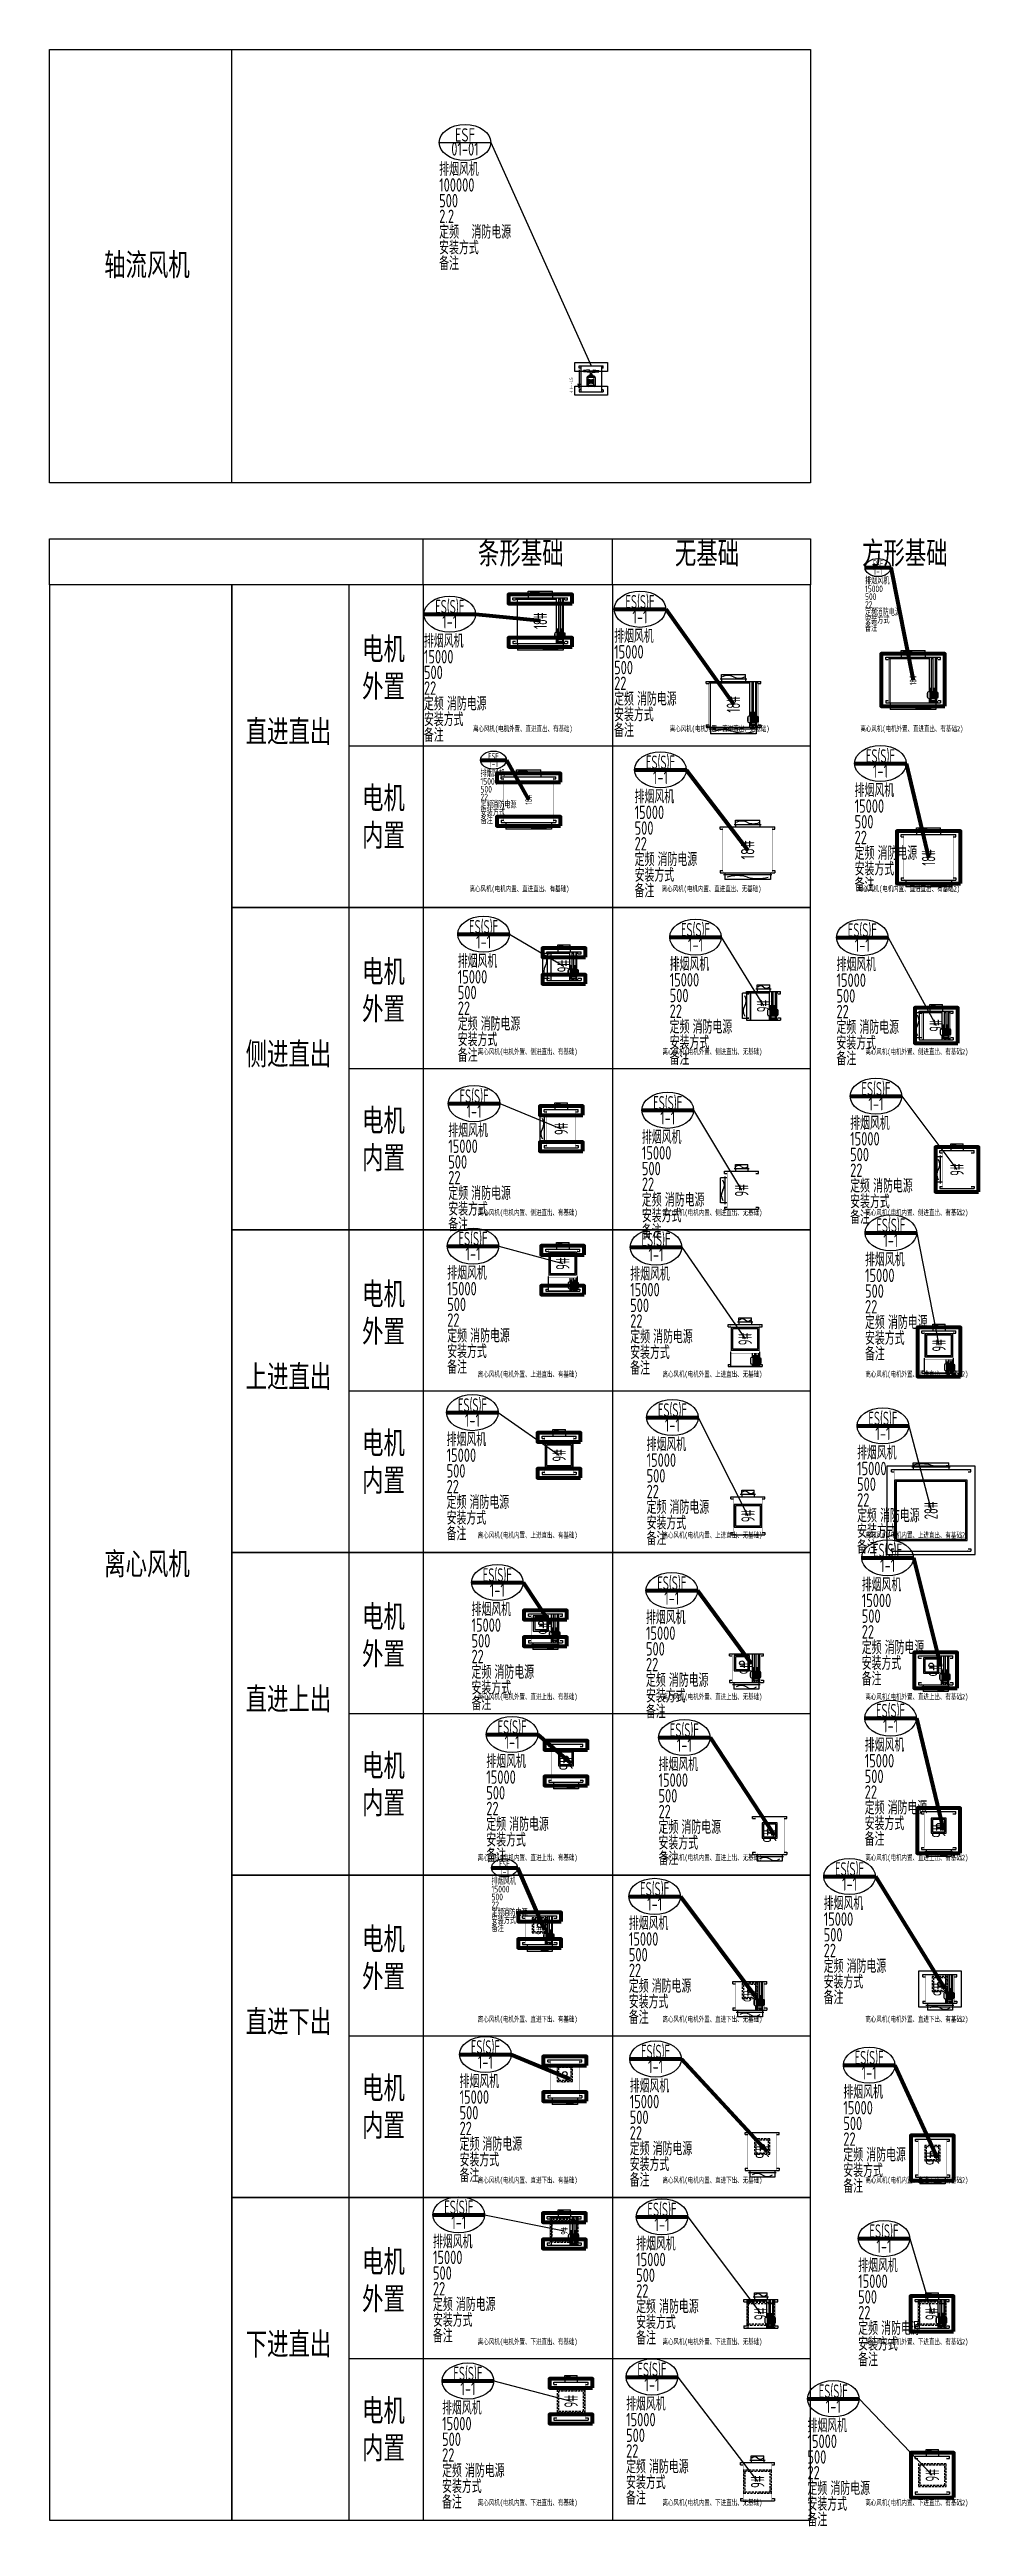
# Model space of a CAD drawing. Header units: millimetres. Extents: x 2960 to 23683, y 37984 to 93237.
import ezdxf
from ezdxf.enums import TextEntityAlignment as Align

# ---------------------------------------------------------------- set-up
doc = ezdxf.new("R2010")
doc.units = ezdxf.units.MM
doc.header["$LTSCALE"] = 1000
doc.linetypes.add('DASHED', pattern=[0.75, 0.5, -0.25])
for name, color, linetype in [('H-BASE', 7, 'Continuous'), ('H-DIMS-FANS-TEXT2', 7, 'Continuous'), ('H-EQUP-FANS', 4, 'Continuous'), ('H-FIRE-FBOX', 161, 'Continuous')]:
    doc.layers.add(name, color=color, linetype=linetype)
doc.layers.add('H-风机进出口中点', color=9, linetype='Continuous', plot=False)
doc.styles.add('TH-STYLE1', font='', dxfattribs={"width": 0.7})
doc.styles.add('TH-STYLE3', font='tssdeng.shx', dxfattribs={"width": 0.8, "bigfont": 'tssdchn.shx'})
doc.styles.get('TH-STYLE1').set_extended_font_data('STFangsong')

msp = doc.modelspace()

# ---------------------------------------------------------------- texts
at = {"layer": 'H-EQUP-FANS', "color": 3, "attachment_point": 1, "style": 'TH-STYLE1'}
for s, insert, char_height, width in [('轴流风机', (4179, 88690), 500, 2315.48), ('条形基础', (12518, 82260), 500, 2315.48), ('无基础', (16911, 82260), 500, 2315.48), ('方形基础', (21086, 82260), 500, 2315.48), ('电机外置', (9933, 80120), 500, 1261.22), ('直进直出', (7336, 78279), 500, 2315.48), ('离心风机(电机外置、直进直出、有基础)', (12406, 78152), 125, 2432.87), ('离心风机(电机外置、直进直出、无基础)', (16797, 78152), 125, 2432.87), ('离心风机(电机外置、直进直出、有基础2)', (21049, 78152), 125, 2432.87), ('电机\\P内置', (9933, 76797), 500, 1261.22), ('离心风机(电机内置、直进直出、有基础)', (12331, 74580), 125, 2367.32), ('离心风机(电机内置、直进直出、无基础)', (16616, 74580), 125, 2379.96), ('离心风机(电机内置、直进直出、有基础2)', (20975, 74580), 125, 2891), ('电机外置', (9933, 72925), 500, 1261.22), ('侧进直出', (7336, 71085), 500, 2315.48), ('离心风机(电机外置、侧进直出、有基础)', (12516, 70948), 125, 2432.87), ('离心风机(电机外置、侧进直出、无基础)', (16636, 70948), 125, 2432.87), ('离心风机(电机外置、侧进直出、有基础2)', (21160, 70948), 125, 2432.87), ('电机\\P内置', (9933, 69603), 500, 1261.22), ('离心风机(电机内置、侧进直出、有基础)', (12516, 67358), 125, 2432.87), ('离心风机(电机内置、侧进直出、无基础)', (16636, 67358), 125, 2432.87), ('离心风机(电机内置、侧进直出、有基础2)', (21160, 67358), 125, 2432.87), ('电机外置', (9933, 65731), 500, 1361.89), ('上进直出', (7336, 63890), 500, 2315.48), ('电机\\P内置', (9933, 62408), 500, 2315.48), ('离心风机', (4179, 59710), 500, 2315.48), ('电机外置', (9933, 58536), 500, 1361.89), ('直进上出', (7336, 56696), 500, 2315.48), ('电机\\P内置', (9933, 55214), 500, 2315.48), ('电机外置', (9933, 51342), 500, 1361.89), ('直进下出', (7336, 49501), 500, 2315.48), ('电机\\P内置', (9933, 48020), 500, 2315.48), ('电机外置', (9933, 44148), 500, 1261.22), ('下进直出', (7336, 42307), 500, 2315.48), ('电机\\P内置', (9933, 40825), 500, 1261.22)]:
    msp.add_mtext(s, dxfattribs=dict(at, insert=insert, char_height=char_height, width=width))
at = {"layer": 'H-EQUP-FANS', "color": 6, "char_height": 125, "width": 2432.87, "attachment_point": 1, "style": 'TH-STYLE1'}
for s, insert in [('离心风机(电机外置、上进直出、有基础)', (12516, 63754)), ('离心风机(电机外置、上进直出、无基础)', (16636, 63754)), ('离心风机(电机外置、上进直出、有基础2)', (21160, 63754)), ('离心风机(电机内置、上进直出、有基础)', (12516, 60164)), ('离心风机(电机内置、上进直出、无基础)', (16636, 60164)), ('离心风机(电机内置、上进直出、有基础2)', (21160, 60164)), ('离心风机(电机外置、直进上出、有基础)', (12516, 56559)), ('离心风机(电机外置、直进上出、无基础)', (16636, 56559)), ('离心风机(电机外置、直进上出、有基础2)', (21160, 56559)), ('离心风机(电机内置、直进上出、有基础)', (12516, 52970)), ('离心风机(电机内置、直进上出、无基础)', (16636, 52970)), ('离心风机(电机内置、直进上出、有基础2)', (21160, 52970)), ('离心风机(电机外置、直进下出、有基础)', (12516, 49365)), ('离心风机(电机外置、直进下出、无基础)', (16636, 49365)), ('离心风机(电机外置、直进下出、有基础2)', (21160, 49365)), ('离心风机(电机内置、直进下出、有基础)', (12516, 45775)), ('离心风机(电机内置、直进下出、无基础)', (16636, 45775)), ('离心风机(电机内置、直进下出、有基础2)', (21160, 45775)), ('离心风机(电机外置、下进直出、有基础)', (12516, 42171)), ('离心风机(电机外置、下进直出、无基础)', (16636, 42171)), ('离心风机(电机外置、下进直出、有基础2)', (21160, 42171)), ('离心风机(电机内置、下进直出、有基础)', (12516, 38581)), ('离心风机(电机内置、下进直出、无基础)', (16636, 38581)), ('离心风机(电机内置、下进直出、有基础2)', (21160, 38581))]:
    msp.add_mtext(s, dxfattribs=dict(at, insert=insert))

# ---------------------------------------------------------------- blocks, each defined once
blk = doc.blocks.new('*U62')
at = {"linetype": 'ByBlock', "lineweight": 100}
blk.add_line((-662, 2118), (490, 2118), dxfattribs=at)
for p, q in [((2300, 560), (1700, 560)), ((1730, 560), (1730, 660)), ((1730, 660), (2270, 660)), ((1730, 560), (1730, 510)), ((2270, 560), (2270, 660)), ((2270, 560), (2270, 510)), ((1390, 460), (1390, 510)), ((1390, 510), (2610, 510)), ((1390, 460), (1450, 460)), ((1450, 480), (2356, 480)), ((1480, 510), (1480, -510)), ((2356, 510), (2356, -263)), ((2406, 510), (2406, -263)), ((2406, 480), (2441, 480)), ((2441, 510), (2441, -263)), ((2491, 510), (2491, -263)), ((2491, 480), (2550, 480)), ((2520, -264), (2520, 510)), ((2550, 460), (2610, 460)), ((2610, 460), (2610, 510)), ((1390, -460), (1390, -510)), ((1390, -460), (1450, -460)), ((1390, -510), (2610, -510)), ((1490, -510), (1490, -560)), ((2321, -293), (2316, -293)), ((2316, -293), (2316, -380)), ((2321, -380), (2316, -380)), ((2356, -410), (2356, -510)), ((2397, -256), (2365, -256)), ((2393, -418), (2365, -418)), ((2370, -263), (2370, -410)), ((2370, -270), (2516, -270)), ((2370, -275), (2516, -275)), ((2370, -286), (2516, -286)), ((2370, -301), (2516, -301)), ((2370, -318), (2516, -318)), ((2370, -337), (2423, -337)), ((2370, -355), (2516, -355)), ((2370, -372), (2516, -372)), ((2370, -388), (2516, -388)), ((2370, -398), (2516, -398)), ((2370, -403), (2516, -403)), ((2393, -414), (2393, -455)), ((2393, -414), (2493, -414)), ((2393, -455), (2493, -455)), ((2397, -414), (2397, -410)), ((2406, -455), (2406, -510)), ((2406, -480), (2441, -480)), ((2441, -455), (2441, -510)), ((2483, -256), (2450, -256)), ((2466, -337), (2516, -337)), ((2489, -414), (2489, -410)), ((2491, -410), (2491, -414)), ((2491, -455), (2491, -510)), ((2491, -480), (2550, -480)), ((2493, -414), (2493, -455)), ((2510, -510), (2510, -560)), ((2516, -263), (2516, -410)), ((2520, -510), (2520, -409)), ((2550, -460), (2610, -460)), ((2610, -460), (2610, -510)), ((2540, -560), (1460, -560)), ((1490, -560), (1490, -660)), ((2510, -660), (1490, -660)), ((2510, -560), (2510, -660))]:
    blk.add_line(p, q)
blk.add_lwpolyline([(490, 2118), (2000, 0)], dxfattribs=at)
at = {"const_width": 6}
blk.add_lwpolyline([(2550, -282), (2550, -480, -0.414214), (2520, -510), (1480, -510, -0.414214), (1450, -480), (1450, 480, -0.414214), (1480, 510), (2520, 510, -0.414214), (2550, 480), (2550, -282)], format="xyb", dxfattribs=at)
for points in [[(2321, -293), (2321, -380, 0.414214), (2351, -410), (2516, -410, 0.414214), (2526, -400), (2526, -273, 0.414214), (2516, -263), (2351, -263, 0.414214)], [(2526, -277), (2526, -396), (2537, -396, 0.414214), (2541, -392), (2541, -281, 0.414214), (2537, -277)], [(2541, -282), (2541, -391), (2552, -391, 0.414214), (2556, -387), (2556, -286, 0.414214), (2552, -282)]]:
    blk.add_lwpolyline(points, format="xyb", close=True)
for points in [[(2365, -188), (2365, -263), (2397, -263), (2397, -188)], [(2423, -331), (2423, -343), (2466, -343), (2466, -331)], [(2450, -188), (2450, -263), (2483, -263), (2483, -188)]]:
    blk.add_lwpolyline(points, close=True)
for points in [[(2397, -455), (2397, -485), (2365, -485), (2365, -410), (2397, -410), (2397, -414)], [(2483, -455), (2483, -485), (2450, -485), (2450, -455)]]:
    blk.add_lwpolyline(points)
for centre in [(2381, -208), (2381, -237), (2381, -437), (2381, -466), (2466, -208), (2466, -237), (2466, -466)]:
    blk.add_circle(centre, 4.87)
for centre, radius, start, end in [((1875, 352), 288, 64.0317, 115.9683), ((2127, 870), 288, 244.0317, 295.9683), ((1772, -1362), 787, 73.1637, 106.8363), ((2228, 145), 787, 253.1637, 286.8363)]:
    blk.add_arc(centre, radius, start, end)
blk.add_ellipse((-86, 2118), major_axis=(-576, 0), ratio=0.7)
at = {"style": 'TH-STYLE3'}
for tag, width, p in [('设备符号', 0.6, (-86, 2286)), ('楼层-编号', 0.7, (-86, 1950))]:
    blk.add_attdef(tag, text='', height=300, dxfattribs=dict(at, width=width)).set_placement(p, align=Align.MIDDLE_CENTER)
at = {"style": 'TH-STYLE3', "width": 0.7}
for tag, p in [('风机功能', (-662, 1368)), ('风量', (-662, 1018)), ('全压', (-662, 668)), ('电量', (-662, 318)), ('定频', (-662, -32)), ('消防电源', (-150, -32)), ('备注', (-662, -732)), ('安装方式', (-662, -382))]:
    blk.add_attdef(tag, p, '', height=300, dxfattribs=at)
at = {"layer": 'H-DIMS-FANS-TEXT2', "style": 'TH-STYLE3', "width": 0.6}
blk.add_text('18#', height=300, rotation=90, dxfattribs=at).set_placement((2000, 0), align=Align.MIDDLE_CENTER)
blk = doc.blocks.new('*U59')
at = {"linetype": 'ByBlock', "lineweight": 100}
blk.add_line((-520, 2095), (632, 2095), dxfattribs=at)
for p, q in [((1390, 769), (1390, 819)), ((1390, 819), (2610, 819)), ((1390, 769), (1450, 769)), ((2300, 869), (1700, 869)), ((1730, 869), (1730, 969)), ((1730, 969), (2270, 969)), ((1730, 869), (1730, 819)), ((2270, 869), (2270, 969)), ((2270, 869), (2270, 819)), ((2550, 769), (2610, 769)), ((2610, 769), (2610, 819)), ((1390, -151), (1390, -201)), ((1390, -151), (1450, -151)), ((1390, -201), (2610, -201)), ((2540, -251), (1460, -251)), ((1490, -201), (1490, -251)), ((1490, -251), (1490, -351)), ((2510, -351), (1490, -351)), ((2510, -201), (2510, -251)), ((2510, -251), (2510, -351)), ((2550, -151), (2610, -151)), ((2610, -151), (2610, -201))]:
    blk.add_line(p, q)
blk.add_lwpolyline([(632, 2095), (2000, 309)], dxfattribs=at)
at = {"const_width": 6}
blk.add_lwpolyline([(2550, 27), (2550, -171, -0.414214), (2520, -201), (1480, -201, -0.414214), (1450, -171), (1450, 789, -0.414214), (1480, 819), (2520, 819, -0.414214), (2550, 789), (2550, 27)], format="xyb", dxfattribs=at)
for centre, radius, start, end in [((1871, 645), 303, 64.7763, 115.2237), ((2129, 1194), 303, 244.7763, 295.2237), ((1772, -1053), 787, 73.1637, 106.8363), ((2228, 453), 787, 253.1637, 286.8363)]:
    blk.add_arc(centre, radius, start, end)
blk.add_ellipse((56, 2095), major_axis=(-576, 0), ratio=0.7)
at = {"style": 'TH-STYLE3'}
for tag, width, p in [('设备符号', 0.6, (56, 2263)), ('楼层-编号', 0.7, (56, 1927))]:
    blk.add_attdef(tag, text='', height=300, dxfattribs=dict(at, width=width)).set_placement(p, align=Align.MIDDLE_CENTER)
at = {"style": 'TH-STYLE3', "width": 0.7}
for tag, p in [('风机功能', (-520, 1345)), ('风量', (-520, 995)), ('全压', (-520, 645)), ('电量', (-520, 295)), ('定频', (-520, -55)), ('消防电源', (-7, -55)), ('备注', (-520, -755)), ('安装方式', (-520, -405))]:
    blk.add_attdef(tag, p, '', height=300, dxfattribs=at)
at = {"layer": 'H-DIMS-FANS-TEXT2', "style": 'TH-STYLE3', "width": 0.7}
blk.add_text('18#', height=300, rotation=90, dxfattribs=at).set_placement((2000, 309), align=Align.MIDDLE_CENTER)
blk = doc.blocks.new('*U64')
at = {"linetype": 'ByBlock', "lineweight": 100}
blk.add_line((351, 2038), (1503, 2038), dxfattribs=at)
for p, q in [((2890, 1699), (2550, 1699)), ((2580, 1699), (2580, 1799)), ((2580, 1799), (2860, 1799)), ((2580, 1699), (2580, 1649)), ((2860, 1699), (2860, 1799)), ((2860, 1699), (2860, 1649)), ((2350, 1609), (2250, 1609)), ((2250, 1049), (2250, 1609)), ((2340, 1599), (2340, 1649)), ((2340, 1649), (3100, 1649)), ((2340, 1599), (2400, 1599)), ((2350, 1019), (2350, 1639)), ((2400, 1609), (2350, 1609)), ((2400, 1619), (2846, 1619)), ((2430, 1649), (2430, 1009)), ((2812, 1226), (2807, 1226)), ((2807, 1226), (2807, 1139)), ((2812, 1139), (2807, 1139)), ((2846, 1649), (2846, 1256)), ((2846, 1109), (2846, 1009)), ((2887, 1264), (2855, 1264)), ((2860, 1256), (2860, 1109)), ((2860, 1249), (3006, 1249)), ((2860, 1244), (3006, 1244)), ((2860, 1234), (3006, 1234)), ((2860, 1218), (3006, 1218)), ((2860, 1201), (3006, 1201)), ((2860, 1183), (2913, 1183)), ((2860, 1164), (3006, 1164)), ((2860, 1147), (3006, 1147)), ((2860, 1132), (3006, 1132)), ((2860, 1121), (3006, 1121)), ((2860, 1116), (3006, 1116)), ((2883, 1105), (2883, 1064)), ((2883, 1105), (2983, 1105)), ((2887, 1105), (2887, 1109)), ((2896, 1649), (2896, 1256)), ((2896, 1619), (2932, 1619)), ((2932, 1649), (2932, 1256)), ((2973, 1264), (2940, 1264)), ((2956, 1183), (3006, 1183)), ((2979, 1105), (2979, 1109)), ((2982, 1649), (2982, 1256)), ((2982, 1619), (3040, 1619)), ((2982, 1109), (2982, 1105)), ((2983, 1105), (2983, 1064)), ((3006, 1256), (3006, 1109)), ((3010, 1255), (3010, 1649)), ((3010, 1009), (3010, 1110)), ((3040, 1599), (3100, 1599)), ((3100, 1599), (3100, 1649)), ((2350, 1049), (2250, 1049)), ((2340, 1059), (2340, 1009)), ((2340, 1059), (2400, 1059)), ((2340, 1009), (3100, 1009)), ((2400, 1049), (2350, 1049)), ((2883, 1102), (2855, 1102)), ((2883, 1064), (2983, 1064)), ((2896, 1064), (2896, 1009)), ((2896, 1039), (2932, 1039)), ((2932, 1064), (2932, 1009)), ((2982, 1064), (2982, 1009)), ((2982, 1039), (3040, 1039)), ((3040, 1059), (3100, 1059)), ((3100, 1059), (3100, 1009))]:
    blk.add_line(p, q)
for points in [[(1503, 2038), (2720, 1329)], [(2887, 1064), (2887, 1034), (2855, 1034), (2855, 1109), (2887, 1109), (2887, 1105)], [(2973, 1064), (2973, 1034), (2940, 1034), (2940, 1064)]]:
    blk.add_lwpolyline(points)
at = {"const_width": 6}
blk.add_lwpolyline([(3040, 1237), (3040, 1039, -0.414214), (3010, 1009), (2430, 1009, -0.414214), (2400, 1039), (2400, 1619, -0.414214), (2430, 1649), (3010, 1649, -0.414214), (3040, 1619), (3040, 1237)], format="xyb", dxfattribs=at)
for points in [[(2812, 1226), (2812, 1139, 0.414214), (2842, 1109), (3006, 1109, 0.414214), (3016, 1119), (3016, 1246, 0.414214), (3006, 1256), (2842, 1256, 0.414214)], [(3016, 1242), (3016, 1123), (3027, 1123, 0.414214), (3031, 1127), (3031, 1238, 0.414214), (3027, 1242)], [(3031, 1237), (3031, 1128), (3042, 1128, 0.414214), (3046, 1132), (3046, 1233, 0.414214), (3042, 1237)]]:
    blk.add_lwpolyline(points, format="xyb", close=True)
for points in [[(2855, 1331), (2855, 1256), (2887, 1256), (2887, 1331)], [(2913, 1189), (2913, 1177), (2956, 1177), (2956, 1189)], [(2940, 1331), (2940, 1256), (2973, 1256), (2973, 1331)]]:
    blk.add_lwpolyline(points, close=True)
for centre in [(2871, 1312), (2871, 1283), (2957, 1312), (2957, 1283), (2871, 1082), (2871, 1054), (2957, 1054)]:
    blk.add_circle(centre, 4.87)
for centre, radius, start, end in [((2656, 1681), 94.7, 47.3335, 132.6665), ((2784, 1820), 94.7, 227.3335, 312.6665), ((2470, 1216), 203, 146.1466, 213.8534), ((2133, 1442), 203, 326.1466, 33.8534)]:
    blk.add_arc(centre, radius, start, end)
blk.add_ellipse((927, 2038), major_axis=(-576, 0), ratio=0.7)
at = {"layer": 'H-BASE', "linetype": 'ByBlock', "lineweight": 100}
for points in [[(3200, 1524), (3200, 1724), (2240, 1724), (2240, 1524)], [(3200, 934), (3200, 1134), (2240, 1134), (2240, 934)]]:
    blk.add_lwpolyline(points, close=True, dxfattribs=at)
at = {"style": 'TH-STYLE3'}
for tag, width, p in [('设备符号', 0.6, (927, 2206)), ('楼层-编号', 0.7, (927, 1870))]:
    blk.add_attdef(tag, text='', height=300, dxfattribs=dict(at, width=width)).set_placement(p, align=Align.MIDDLE_CENTER)
at = {"style": 'TH-STYLE3', "width": 0.7}
for tag, p in [('风机功能', (351, 1288)), ('风量', (351, 938)), ('全压', (351, 588)), ('电量', (351, 238)), ('定频', (351, -112)), ('消防电源', (864, -112)), ('备注', (351, -812)), ('安装方式', (351, -462))]:
    blk.add_attdef(tag, p, '', height=300, dxfattribs=at)
at = {"layer": 'H-DIMS-FANS-TEXT2', "style": 'TH-STYLE3', "width": 0.6}
blk.add_text('9#', height=300, rotation=90, dxfattribs=at).set_placement((2720, 1329), align=Align.MIDDLE)
blk = doc.blocks.new('*U65')
at = {"linetype": 'ByBlock', "lineweight": 100}
blk.add_line((351, 1913), (1503, 1913), dxfattribs=at)
for p, q in [((2074, 662), (1974, 662)), ((1974, 102), (1974, 662)), ((2064, 652), (2064, 702)), ((2064, 702), (2824, 702)), ((2064, 652), (2124, 652)), ((2074, 72), (2074, 692)), ((2124, 662), (2074, 662)), ((2124, 672), (2569, 672)), ((2154, 702), (2154, 62)), ((2614, 752), (2274, 752)), ((2304, 752), (2304, 852)), ((2304, 852), (2584, 852)), ((2304, 752), (2304, 702)), ((2569, 702), (2569, 309)), ((2584, 752), (2584, 852)), ((2584, 752), (2584, 702)), ((2619, 702), (2619, 309)), ((2619, 672), (2655, 672)), ((2655, 702), (2655, 309)), ((2705, 702), (2705, 309)), ((2705, 672), (2764, 672)), ((2734, 308), (2734, 702)), ((2764, 652), (2824, 652)), ((2824, 652), (2824, 702)), ((2074, 102), (1974, 102)), ((2064, 112), (2064, 62)), ((2064, 112), (2124, 112)), ((2064, 62), (2824, 62)), ((2124, 102), (2074, 102)), ((2535, 279), (2530, 279)), ((2530, 279), (2530, 192)), ((2535, 192), (2530, 192)), ((2569, 162), (2569, 62)), ((2611, 316), (2578, 316)), ((2606, 154), (2578, 154)), ((2583, 309), (2583, 162)), ((2583, 302), (2729, 302)), ((2583, 297), (2729, 297)), ((2583, 286), (2729, 286)), ((2583, 271), (2729, 271)), ((2583, 254), (2729, 254)), ((2583, 235), (2636, 235)), ((2583, 217), (2729, 217)), ((2583, 199), (2729, 199)), ((2583, 184), (2729, 184)), ((2583, 173), (2729, 173)), ((2583, 169), (2729, 169)), ((2606, 158), (2606, 117)), ((2606, 158), (2706, 158)), ((2606, 117), (2706, 117)), ((2611, 158), (2611, 162)), ((2619, 117), (2619, 62)), ((2619, 92), (2655, 92)), ((2655, 117), (2655, 62)), ((2696, 316), (2664, 316)), ((2680, 235), (2729, 235)), ((2702, 158), (2702, 162)), ((2705, 162), (2705, 158)), ((2705, 117), (2705, 62)), ((2705, 92), (2764, 92)), ((2706, 158), (2706, 117)), ((2729, 309), (2729, 162)), ((2734, 62), (2734, 163)), ((2764, 112), (2824, 112)), ((2824, 112), (2824, 62))]:
    blk.add_line(p, q)
for points in [[(1503, 1913), (2444, 382)], [(2611, 117), (2611, 87), (2578, 87), (2578, 162), (2611, 162), (2611, 158)], [(2696, 117), (2696, 87), (2664, 87), (2664, 117)]]:
    blk.add_lwpolyline(points)
at = {"const_width": 6}
blk.add_lwpolyline([(2764, 290), (2764, 92, -0.414214), (2734, 62), (2154, 62, -0.414214), (2124, 92), (2124, 672, -0.414214), (2154, 702), (2734, 702, -0.414214), (2764, 672), (2764, 290)], format="xyb", dxfattribs=at)
for points in [[(2535, 279), (2535, 192, 0.414214), (2565, 162), (2729, 162, 0.414214), (2739, 172), (2739, 299, 0.414214), (2729, 309), (2565, 309, 0.414214)], [(2739, 295), (2739, 176), (2750, 176, 0.414214), (2754, 180), (2754, 291, 0.414214), (2750, 295)], [(2754, 290), (2754, 181), (2765, 181, 0.414214), (2769, 185), (2769, 286, 0.414214), (2765, 290)]]:
    blk.add_lwpolyline(points, format="xyb", close=True)
for points in [[(2578, 384), (2578, 309), (2611, 309), (2611, 384)], [(2636, 241), (2636, 229), (2680, 229), (2680, 241)], [(2664, 384), (2664, 309), (2696, 309), (2696, 384)]]:
    blk.add_lwpolyline(points, close=True)
for centre in [(2594, 364), (2594, 335), (2594, 135), (2594, 106), (2680, 364), (2680, 335), (2680, 106)]:
    blk.add_circle(centre, 4.87)
for centre, radius, start, end in [((1856, 495), 203, 326.1466, 33.8534), ((2379, 733), 94.7, 47.3335, 132.6665), ((2508, 872), 94.7, 227.3335, 312.6665), ((2193, 269), 203, 146.1466, 213.8534)]:
    blk.add_arc(centre, radius, start, end)
blk.add_ellipse((927, 1913), major_axis=(-576, 0), ratio=0.7)
at = {"style": 'TH-STYLE3'}
for tag, width, p in [('设备符号', 0.6, (927, 2081)), ('楼层-编号', 0.7, (927, 1745))]:
    blk.add_attdef(tag, text='', height=300, dxfattribs=dict(at, width=width)).set_placement(p, align=Align.MIDDLE_CENTER)
at = {"style": 'TH-STYLE3', "width": 0.7}
for tag, p in [('风机功能', (351, 1163)), ('风量', (351, 813)), ('全压', (351, 463)), ('定频', (351, -237)), ('电量', (351, 113)), ('消防电源', (864, -237)), ('安装方式', (351, -587)), ('备注', (351, -937))]:
    blk.add_attdef(tag, p, '', height=300, dxfattribs=at)
at = {"layer": 'H-DIMS-FANS-TEXT2', "style": 'TH-STYLE3', "width": 0.6}
blk.add_text('9#', height=300, rotation=90, dxfattribs=at).set_placement((2444, 382), align=Align.MIDDLE)
blk = doc.blocks.new('*U67')
at = {"linetype": 'ByBlock', "lineweight": 100}
blk.add_line((-129, 1960), (1023, 1960), dxfattribs=at)
for p, q in [((2021, 1681), (1921, 1681)), ((1921, 1121), (1921, 1681)), ((2011, 1776), (2011, 1826)), ((2011, 1826), (2771, 1826)), ((2011, 1776), (2071, 1776)), ((2021, 1091), (2021, 1711)), ((2071, 1681), (2021, 1681)), ((2561, 1876), (2221, 1876)), ((2251, 1876), (2251, 1976)), ((2251, 1976), (2531, 1976)), ((2251, 1876), (2251, 1826)), ((2531, 1876), (2531, 1976)), ((2531, 1876), (2531, 1826)), ((2711, 1776), (2771, 1776)), ((2771, 1776), (2771, 1826)), ((2021, 1121), (1921, 1121)), ((2071, 1121), (2021, 1121)), ((2011, 1026), (2011, 976)), ((2011, 1026), (2071, 1026)), ((2011, 976), (2771, 976)), ((2711, 1026), (2771, 1026)), ((2771, 1026), (2771, 976))]:
    blk.add_line(p, q)
blk.add_lwpolyline([(1023, 1960), (2391, 1401)])
at = {"const_width": 6}
blk.add_lwpolyline([(2711, 1204), (2711, 1006, -0.414214), (2681, 976), (2101, 976, -0.414214), (2071, 1006), (2071, 1796, -0.414214), (2101, 1826), (2681, 1826, -0.414214), (2711, 1796), (2711, 1204)], format="xyb", dxfattribs=at)
for centre, radius, start, end in [((2327, 1857), 95.1, 47.5795, 132.4205), ((2455, 1997), 95.1, 227.5795, 312.4205), ((2144, 1288), 206, 146.7431, 213.2569), ((1800, 1514), 206, 326.7431, 33.2569)]:
    blk.add_arc(centre, radius, start, end)
blk.add_ellipse((447, 1960), major_axis=(-576, 0), ratio=0.7)
at = {"layer": 'H-BASE', "linetype": 'ByBlock', "lineweight": 100}
for points in [[(2871, 1701), (2871, 1901), (1911, 1901), (1911, 1701)], [(2871, 901), (2871, 1101), (1911, 1101), (1911, 901)]]:
    blk.add_lwpolyline(points, close=True, dxfattribs=at)
at = {"style": 'TH-STYLE3'}
for tag, width, p in [('设备符号', 0.6, (447, 2128)), ('楼层-编号', 0.7, (447, 1792))]:
    blk.add_attdef(tag, text='', height=300, dxfattribs=dict(at, width=width)).set_placement(p, align=Align.MIDDLE_CENTER)
at = {"style": 'TH-STYLE3', "width": 0.7}
for tag, p in [('风机功能', (-129, 1210)), ('风量', (-129, 860)), ('全压', (-129, 510)), ('定频', (-129, -190)), ('电量', (-129, 160)), ('消防电源', (384, -190)), ('安装方式', (-129, -540)), ('备注', (-129, -890))]:
    blk.add_attdef(tag, p, '', height=300, dxfattribs=at)
at = {"layer": 'H-DIMS-FANS-TEXT2', "style": 'TH-STYLE3', "width": 0.6}
blk.add_text('9#', height=300, rotation=90, dxfattribs=at).set_placement((2391, 1401), align=Align.MIDDLE)
blk = doc.blocks.new('*U68')
at = {"linetype": 'ByBlock', "lineweight": 100}
blk.add_line((-225, 1784), (927, 1784), dxfattribs=at)
for p, q in [((1860, 475), (1860, 575)), ((1860, 575), (2140, 575)), ((2140, 475), (2140, 575)), ((1630, 280), (1530, 280)), ((1530, -280), (1530, 280)), ((1620, 375), (1620, 425)), ((1620, 425), (2380, 425)), ((1620, 375), (1680, 375)), ((1630, -310), (1630, 310)), ((1680, 280), (1630, 280)), ((2170, 475), (1830, 475)), ((1860, 475), (1860, 425)), ((2140, 475), (2140, 425)), ((2320, 375), (2380, 375)), ((2380, 375), (2380, 425)), ((1630, -280), (1530, -280)), ((1620, -375), (1620, -425)), ((1620, -375), (1680, -375)), ((1620, -425), (2380, -425)), ((1680, -280), (1630, -280)), ((2320, -375), (2380, -375)), ((2380, -375), (2380, -425))]:
    blk.add_line(p, q)
blk.add_lwpolyline([(927, 1784), (2000, 0)])
at = {"const_width": 6}
blk.add_lwpolyline([(2320, -197), (2320, -395, -0.414214), (2290, -425), (1710, -425, -0.414214), (1680, -395), (1680, 395, -0.414214), (1710, 425), (2290, 425, -0.414214), (2320, 395), (2320, -197)], format="xyb", dxfattribs=at)
for centre, radius, start, end in [((1753, -113), 206, 146.7431, 213.2569), ((1409, 113), 206, 326.7431, 33.2569), ((1936, 456), 95.1, 47.5795, 132.4205), ((2064, 596), 95.1, 227.5795, 312.4205)]:
    blk.add_arc(centre, radius, start, end)
blk.add_ellipse((351, 1784), major_axis=(-576, 0), ratio=0.7)
at = {"style": 'TH-STYLE3'}
for tag, width, p in [('楼层-编号', 0.7, (351, 1616)), ('设备符号', 0.6, (351, 1952))]:
    blk.add_attdef(tag, text='', height=300, dxfattribs=dict(at, width=width)).set_placement(p, align=Align.MIDDLE_CENTER)
at = {"style": 'TH-STYLE3', "width": 0.7}
for tag, p in [('风机功能', (-225, 1034)), ('全压', (-225, 334)), ('风量', (-225, 684)), ('电量', (-225, -16)), ('定频', (-225, -366)), ('安装方式', (-225, -716)), ('消防电源', (288, -366)), ('备注', (-225, -1066))]:
    blk.add_attdef(tag, p, '', height=300, dxfattribs=at)
at = {"layer": 'H-DIMS-FANS-TEXT2', "style": 'TH-STYLE3', "width": 0.6}
blk.add_text('9#', height=300, rotation=90, dxfattribs=at).set_placement((2000, 0), align=Align.MIDDLE)
blk = doc.blocks.new('*U70')
at = {"linetype": 'ByBlock', "lineweight": 100}
blk.add_line((-617, 2028), (535, 2028), dxfattribs=at)
for p, q in [((1580, 1910), (1580, 1960)), ((1580, 1960), (2340, 1960)), ((1580, 1910), (1640, 1910)), ((2130, 2010), (1790, 2010)), ((1820, 2010), (1820, 2110)), ((1820, 2110), (2100, 2110)), ((1820, 2010), (1820, 1960)), ((2100, 2010), (2100, 2110)), ((2100, 2010), (2100, 1960)), ((2280, 1910), (2340, 1910)), ((2340, 1910), (2340, 1960)), ((2115, 1320), (2115, 1225)), ((2157, 1232), (2124, 1232)), ((2129, 1225), (2129, 1078)), ((2129, 1218), (2275, 1218)), ((2129, 1213), (2275, 1213)), ((2129, 1202), (2275, 1202)), ((2129, 1187), (2275, 1187)), ((2129, 1170), (2275, 1170)), ((2129, 1151), (2182, 1151)), ((2129, 1133), (2275, 1133)), ((2129, 1116), (2275, 1116)), ((2165, 1320), (2165, 1225)), ((2201, 1320), (2201, 1225)), ((2242, 1232), (2210, 1232)), ((2226, 1151), (2275, 1151)), ((2251, 1320), (2251, 1225)), ((2275, 1225), (2275, 1078)), ((1580, 1070), (1580, 1020)), ((1580, 1070), (1640, 1070)), ((1580, 1020), (2340, 1020)), ((2115, 1078), (2115, 1020)), ((2152, 1070), (2124, 1070)), ((2129, 1100), (2275, 1100)), ((2129, 1090), (2275, 1090)), ((2129, 1085), (2275, 1085)), ((2152, 1074), (2152, 1070)), ((2152, 1074), (2252, 1074)), ((2152, 1070), (2252, 1070)), ((2157, 1074), (2157, 1078)), ((2165, 1070), (2165, 1020)), ((2201, 1070), (2201, 1020)), ((2248, 1074), (2248, 1078)), ((2251, 1078), (2251, 1074)), ((2251, 1070), (2251, 1020)), ((2252, 1074), (2252, 1070)), ((2280, 1070), (2340, 1070)), ((2340, 1070), (2340, 1020))]:
    blk.add_line(p, q)
for points in [[(535, 2028), (1960, 1640)], [(2280, 1350), (2280, 1224)], [(2157, 1070), (2157, 1040), (2124, 1040), (2124, 1078), (2157, 1078), (2157, 1074)], [(2242, 1070), (2242, 1040), (2210, 1040), (2210, 1070)]]:
    blk.add_lwpolyline(points)
at = {"const_width": 6}
blk.add_lwpolyline([(2280, 1548), (2280, 1350, -0.414214), (2250, 1320), (1670, 1320, -0.414214), (1640, 1350), (1640, 1930, -0.414214), (1670, 1960), (2250, 1960, -0.414214), (2280, 1930), (2280, 1548)], format="xyb", dxfattribs=at)
for points in [[(2270, 1385), (2270, 1895), (1650, 1895), (1650, 1385)], [(2240, 1415), (2240, 1865), (1680, 1865), (1680, 1415)], [(2124, 1262), (2124, 1225), (2157, 1225), (2157, 1262)], [(2182, 1157), (2182, 1145), (2226, 1145), (2226, 1157)], [(2210, 1262), (2210, 1225), (2242, 1225), (2242, 1262)]]:
    blk.add_lwpolyline(points, close=True)
blk.add_lwpolyline([(2280, 1079), (2280, 1050, -0.414214), (2250, 1020), (1670, 1020, -0.414214), (1640, 1050), (1640, 1350)], format="xyb")
for points in [[(2081, 1195), (2081, 1108, 0.414214), (2111, 1078), (2275, 1078, 0.414214), (2285, 1088), (2285, 1215, 0.414214), (2275, 1225), (2111, 1225, 0.414214)], [(2285, 1211), (2285, 1092), (2296, 1092, 0.414214), (2300, 1096), (2300, 1207, 0.414214), (2296, 1211)], [(2300, 1206), (2300, 1097), (2311, 1097, 0.414214), (2315, 1101), (2315, 1202, 0.414214), (2311, 1206)]]:
    blk.add_lwpolyline(points, format="xyb", close=True)
for centre in [(2140, 1251), (2226, 1251), (2140, 1055), (2226, 1055)]:
    blk.add_circle(centre, 4.87)
for centre, start, end in [((1895, 1992), 47.3335, 132.6665), ((2024, 2131), 227.3335, 312.6665)]:
    blk.add_arc(centre, 94.7, start, end)
blk.add_ellipse((-41, 2028), major_axis=(-576, 0), ratio=0.7)
at = {"layer": 'H-BASE', "linetype": 'ByBlock', "lineweight": 100}
for points in [[(2440, 1835), (2440, 2035), (1480, 2035), (1480, 1835)], [(2440, 945), (2440, 1145), (1480, 1145), (1480, 945)]]:
    blk.add_lwpolyline(points, close=True, dxfattribs=at)
at = {"style": 'TH-STYLE3'}
for tag, width, p in [('设备符号', 0.6, (-41, 2196)), ('楼层-编号', 0.7, (-41, 1860))]:
    blk.add_attdef(tag, text='', height=300, dxfattribs=dict(at, width=width)).set_placement(p, align=Align.MIDDLE_CENTER)
at = {"style": 'TH-STYLE3', "width": 0.7}
for tag, p in [('风机功能', (-617, 1278)), ('风量', (-617, 928)), ('全压', (-617, 578)), ('电量', (-617, 228)), ('定频', (-617, -122)), ('消防电源', (-104, -122)), ('备注', (-617, -822)), ('安装方式', (-617, -472))]:
    blk.add_attdef(tag, p, '', height=300, dxfattribs=at)
at = {"layer": 'H-DIMS-FANS-TEXT2', "style": 'TH-STYLE3', "width": 0.6}
blk.add_text('9#', height=300, rotation=90, dxfattribs=at).set_placement((1960, 1640), align=Align.MIDDLE)
blk = doc.blocks.new('*U71')
at = {"linetype": 'ByBlock', "lineweight": 100}
blk.add_line((-564, 2368), (588, 2368), dxfattribs=at)
for p, q in [((1620, 590), (1620, 640)), ((1620, 640), (2380, 640)), ((1620, 590), (1680, 590)), ((2170, 690), (1830, 690)), ((1860, 690), (1860, 790)), ((1860, 790), (2140, 790)), ((1860, 690), (1860, 640)), ((2140, 690), (2140, 790)), ((2140, 690), (2140, 640)), ((2320, 590), (2380, 590)), ((2380, 590), (2380, 640)), ((1620, -250), (1620, -300)), ((1620, -250), (1680, -250)), ((1620, -300), (2380, -300)), ((2156, 0), (2156, -96)), ((2156, -243), (2156, -300)), ((2197, -88), (2165, -88)), ((2193, -250), (2165, -250)), ((2170, -96), (2170, -243)), ((2170, -103), (2316, -103)), ((2170, -107), (2316, -107)), ((2170, -118), (2316, -118)), ((2170, -133), (2316, -133)), ((2170, -151), (2316, -151)), ((2170, -169), (2223, -169)), ((2170, -188), (2316, -188)), ((2170, -205), (2316, -205)), ((2170, -220), (2316, -220)), ((2170, -231), (2316, -231)), ((2170, -236), (2316, -236)), ((2193, -247), (2193, -250)), ((2193, -247), (2293, -247)), ((2193, -250), (2293, -250)), ((2197, -247), (2197, -243)), ((2206, 0), (2206, -96)), ((2206, -250), (2206, -300)), ((2241, 0), (2241, -96)), ((2241, -250), (2241, -300)), ((2283, -88), (2250, -88)), ((2266, -169), (2316, -169)), ((2289, -247), (2289, -243)), ((2291, 0), (2291, -96)), ((2291, -243), (2291, -247)), ((2291, -250), (2291, -300)), ((2293, -247), (2293, -250)), ((2316, -96), (2316, -243)), ((2320, -250), (2380, -250)), ((2380, -250), (2380, -300))]:
    blk.add_line(p, q)
for points in [[(588, 2368), (2000, 320)], [(2320, 30), (2320, -97)], [(2197, -250), (2197, -280), (2165, -280), (2165, -243), (2197, -243), (2197, -247)], [(2283, -250), (2283, -280), (2250, -280), (2250, -250)]]:
    blk.add_lwpolyline(points)
at = {"const_width": 6}
blk.add_lwpolyline([(2320, 228), (2320, 30, -0.414214), (2290, 0), (1710, 0, -0.414214), (1680, 30), (1680, 610, -0.414214), (1710, 640), (2290, 640, -0.414214), (2320, 610), (2320, 228)], format="xyb", dxfattribs=at)
for points in [[(2310, 65), (2310, 575), (1690, 575), (1690, 65)], [(2280, 95), (2280, 545), (1720, 545), (1720, 95)], [(2165, -58), (2165, -96), (2197, -96), (2197, -58)], [(2223, -163), (2223, -175), (2266, -175), (2266, -163)], [(2250, -58), (2250, -96), (2283, -96), (2283, -58)]]:
    blk.add_lwpolyline(points, close=True)
blk.add_lwpolyline([(2320, -242), (2320, -270, -0.414214), (2290, -300), (1710, -300, -0.414214), (1680, -270), (1680, 30)], format="xyb")
for points in [[(2121, -126), (2121, -213, 0.414214), (2151, -243), (2316, -243, 0.414214), (2326, -233), (2326, -106, 0.414214), (2316, -96), (2151, -96, 0.414214)], [(2326, -110), (2326, -229), (2337, -229, 0.414214), (2341, -225), (2341, -114, 0.414214), (2337, -110)], [(2341, -115), (2341, -224), (2352, -224, 0.414214), (2356, -220), (2356, -119, 0.414214), (2352, -115)]]:
    blk.add_lwpolyline(points, format="xyb", close=True)
for centre in [(2181, -69), (2181, -265), (2266, -69), (2266, -265)]:
    blk.add_circle(centre, 4.87)
for centre, start, end in [((1936, 671), 47.3335, 132.6665), ((2064, 811), 227.3335, 312.6665)]:
    blk.add_arc(centre, 94.7, start, end)
blk.add_ellipse((12, 2368), major_axis=(-576, 0), ratio=0.7)
at = {"style": 'TH-STYLE3'}
for tag, width, p in [('楼层-编号', 0.7, (12, 2200)), ('设备符号', 0.6, (12, 2536))]:
    blk.add_attdef(tag, text='', height=300, dxfattribs=dict(at, width=width)).set_placement(p, align=Align.MIDDLE_CENTER)
at = {"style": 'TH-STYLE3', "width": 0.7}
for tag, p in [('风机功能', (-564, 1618)), ('全压', (-564, 918)), ('风量', (-564, 1268)), ('电量', (-564, 568)), ('定频', (-564, 218)), ('安装方式', (-564, -132)), ('消防电源', (-52, 218)), ('备注', (-564, -482))]:
    blk.add_attdef(tag, p, '', height=300, dxfattribs=at)
at = {"layer": 'H-DIMS-FANS-TEXT2', "style": 'TH-STYLE3', "width": 0.6}
blk.add_text('9#', height=300, rotation=90, dxfattribs=at).set_placement((2000, 320), align=Align.MIDDLE)
blk = doc.blocks.new('*U85')
at = {"linetype": 'ByBlock', "lineweight": 100}
blk.add_line((-509, 2047), (643, 2047), dxfattribs=at)
for p, q in [((1860, 1569), (1860, 1669)), ((1860, 1669), (2140, 1669)), ((2140, 1569), (2140, 1669)), ((1620, 1469), (1620, 1519)), ((1620, 1519), (2380, 1519)), ((1620, 1469), (1680, 1469)), ((2170, 1569), (1830, 1569)), ((1860, 1569), (1860, 1519)), ((2140, 1569), (2140, 1519)), ((2320, 1469), (2380, 1469)), ((2380, 1469), (2380, 1519)), ((1620, 719), (1620, 669)), ((1620, 719), (1680, 719)), ((1620, 669), (2380, 669)), ((2320, 719), (2380, 719)), ((2380, 719), (2380, 669))]:
    blk.add_line(p, q)
blk.add_lwpolyline([(643, 2047), (2000, 1094)])
at = {"const_width": 6}
blk.add_lwpolyline([(2320, 897), (2320, 699, -0.414214), (2290, 669), (1710, 669, -0.414214), (1680, 699), (1680, 1489, -0.414214), (1710, 1519), (2290, 1519, -0.414214), (2320, 1489), (2320, 897)], format="xyb", dxfattribs=at)
for points in [[(2310, 839), (2310, 1349), (1690, 1349), (1690, 839)], [(2280, 869), (2280, 1319), (1720, 1319), (1720, 869)]]:
    blk.add_lwpolyline(points, close=True)
for centre, start, end in [((1936, 1549), 47.5795, 132.4205), ((2064, 1690), 227.5795, 312.4205)]:
    blk.add_arc(centre, 95.1, start, end)
blk.add_ellipse((67, 2047), major_axis=(-576, 0), ratio=0.7)
at = {"layer": 'H-BASE', "linetype": 'ByBlock', "lineweight": 100}
for points in [[(2480, 1394), (2480, 1594), (1520, 1594), (1520, 1394)], [(2480, 594), (2480, 794), (1520, 794), (1520, 594)]]:
    blk.add_lwpolyline(points, close=True, dxfattribs=at)
at = {"style": 'TH-STYLE3'}
for tag, width, p in [('设备符号', 0.6, (67, 2215)), ('楼层-编号', 0.7, (67, 1879))]:
    blk.add_attdef(tag, text='', height=300, dxfattribs=dict(at, width=width)).set_placement(p, align=Align.MIDDLE_CENTER)
at = {"style": 'TH-STYLE3', "width": 0.7}
for tag, p in [('风机功能', (-509, 1297)), ('风量', (-509, 947)), ('全压', (-509, 597)), ('电量', (-509, 247)), ('定频', (-509, -103)), ('消防电源', (4, -103)), ('备注', (-509, -803)), ('安装方式', (-509, -453))]:
    blk.add_attdef(tag, p, '', height=300, dxfattribs=at)
at = {"layer": 'H-DIMS-FANS-TEXT2', "style": 'TH-STYLE3', "width": 0.6}
blk.add_text('9#', height=300, rotation=90, dxfattribs=at).set_placement((2000, 1094), align=Align.MIDDLE)
blk = doc.blocks.new('*U73')
at = {"linetype": 'ByBlock', "lineweight": 100}
blk.add_line((-261, 2192), (891, 2192), dxfattribs=at)
for p, q in [((1860, 475), (1860, 575)), ((1860, 575), (2140, 575)), ((2140, 475), (2140, 575)), ((1620, 375), (1620, 425)), ((1620, 425), (2380, 425)), ((1620, 375), (1680, 375)), ((2170, 475), (1830, 475)), ((1860, 475), (1860, 425)), ((2140, 475), (2140, 425)), ((2320, 375), (2380, 375)), ((2380, 375), (2380, 425)), ((1620, -375), (1620, -425)), ((1620, -375), (1680, -375)), ((1620, -425), (2380, -425)), ((2320, -375), (2380, -375)), ((2380, -375), (2380, -425))]:
    blk.add_line(p, q)
blk.add_lwpolyline([(891, 2192), (2000, 0)])
at = {"const_width": 6}
blk.add_lwpolyline([(2320, -197), (2320, -395, -0.414214), (2290, -425), (1710, -425, -0.414214), (1680, -395), (1680, 395, -0.414214), (1710, 425), (2290, 425, -0.414214), (2320, 395), (2320, -197)], format="xyb", dxfattribs=at)
for points in [[(2310, -255), (2310, 255), (1690, 255), (1690, -255)], [(2280, -225), (2280, 225), (1720, 225), (1720, -225)]]:
    blk.add_lwpolyline(points, close=True)
for centre, start, end in [((1936, 456), 47.5795, 132.4205), ((2064, 596), 227.5795, 312.4205)]:
    blk.add_arc(centre, 95.1, start, end)
blk.add_ellipse((315, 2192), major_axis=(-576, 0), ratio=0.7)
at = {"style": 'TH-STYLE3'}
for tag, width, p in [('设备符号', 0.6, (315, 2360)), ('楼层-编号', 0.7, (315, 2024))]:
    blk.add_attdef(tag, text='', height=300, dxfattribs=dict(at, width=width)).set_placement(p, align=Align.MIDDLE_CENTER)
at = {"style": 'TH-STYLE3', "width": 0.7}
for tag, p in [('风机功能', (-261, 1442)), ('风量', (-261, 1092)), ('全压', (-261, 742)), ('电量', (-261, 392)), ('定频', (-261, 42)), ('安装方式', (-261, -308)), ('消防电源', (252, 42)), ('备注', (-261, -658))]:
    blk.add_attdef(tag, p, '', height=300, dxfattribs=at)
at = {"layer": 'H-DIMS-FANS-TEXT2', "style": 'TH-STYLE3', "width": 0.6}
blk.add_text('9#', height=300, rotation=90, dxfattribs=at).set_placement((2000, 0), align=Align.MIDDLE)
blk = doc.blocks.new('*U44')
at = {"linetype": 'ByBlock', "lineweight": 100}
blk.add_line((-733, 2258), (419, 2258), dxfattribs=at)
for p, q in [((1127, 799), (1127, 849)), ((1127, 849), (1887, 849)), ((1127, 799), (1187, 799)), ((1633, 849), (1633, 456)), ((1683, 849), (1683, 456)), ((1719, 849), (1719, 456)), ((1769, 849), (1769, 456)), ((1797, 455), (1797, 849)), ((1827, 799), (1887, 799)), ((1887, 799), (1887, 849)), ((1127, 259), (1127, 209)), ((1127, 259), (1187, 259)), ((1127, 209), (1887, 209)), ((1817, 159), (1197, 159)), ((1227, 209), (1227, 159)), ((1227, 159), (1227, 59)), ((1787, 59), (1227, 59)), ((1599, 426), (1594, 426)), ((1594, 426), (1594, 339)), ((1599, 339), (1594, 339)), ((1633, 309), (1633, 209)), ((1674, 463), (1642, 463)), ((1670, 301), (1642, 301)), ((1647, 456), (1647, 309)), ((1647, 449), (1793, 449)), ((1647, 444), (1793, 444)), ((1647, 433), (1793, 433)), ((1647, 418), (1793, 418)), ((1647, 401), (1793, 401)), ((1647, 382), (1700, 382)), ((1647, 364), (1793, 364)), ((1647, 347), (1793, 347)), ((1647, 331), (1793, 331)), ((1647, 321), (1793, 321)), ((1647, 316), (1793, 316)), ((1670, 305), (1670, 264)), ((1670, 305), (1770, 305)), ((1670, 264), (1770, 264)), ((1674, 305), (1674, 309)), ((1683, 264), (1683, 209)), ((1719, 264), (1719, 209)), ((1760, 463), (1727, 463)), ((1743, 382), (1793, 382)), ((1766, 305), (1766, 309)), ((1769, 309), (1769, 305)), ((1769, 264), (1769, 209)), ((1770, 305), (1770, 264)), ((1787, 209), (1787, 159)), ((1787, 159), (1787, 59)), ((1793, 456), (1793, 309)), ((1797, 209), (1797, 310)), ((1827, 259), (1887, 259)), ((1887, 259), (1887, 209))]:
    blk.add_line(p, q)
blk.add_lwpolyline([(419, 2258), (1617, 629)], dxfattribs=at)
at = {"const_width": 6}
blk.add_lwpolyline([(1827, 437), (1827, 239, -0.414214), (1797, 209), (1217, 209, -0.414214), (1187, 239), (1187, 819, -0.414214), (1217, 849), (1797, 849, -0.414214), (1827, 819), (1827, 437)], format="xyb", dxfattribs=at)
for points in [[(1577, 469), (1577, 809), (1237, 809), (1237, 469)], [(1547, 499), (1547, 779), (1267, 779), (1267, 499)], [(1642, 531), (1642, 456), (1674, 456), (1674, 531)], [(1700, 388), (1700, 376), (1743, 376), (1743, 388)], [(1727, 531), (1727, 456), (1760, 456), (1760, 531)]]:
    blk.add_lwpolyline(points, close=True)
for points in [[(1599, 426), (1599, 339, 0.414214), (1629, 309), (1793, 309, 0.414214), (1803, 319), (1803, 446, 0.414214), (1793, 456), (1629, 456, 0.414214)], [(1803, 442), (1803, 323), (1814, 323, 0.414214), (1818, 327), (1818, 438, 0.414214), (1814, 442)], [(1818, 437), (1818, 328), (1829, 328, 0.414214), (1833, 332), (1833, 433, 0.414214), (1829, 437)]]:
    blk.add_lwpolyline(points, format="xyb", close=True)
for points in [[(1674, 264), (1674, 234), (1642, 234), (1642, 309), (1674, 309), (1674, 305)], [(1760, 264), (1760, 234), (1727, 234), (1727, 264)]]:
    blk.add_lwpolyline(points)
for centre in [(1658, 511), (1658, 482), (1658, 282), (1658, 253), (1744, 511), (1744, 482), (1744, 253)]:
    blk.add_circle(centre, 4.87)
for centre, start, end in [((1394, -62), 56.7431, 123.2569), ((1620, 282), 236.7431, 303.2569)]:
    blk.add_arc(centre, 206, start, end)
blk.add_ellipse((-157, 2258), major_axis=(-576, 0), ratio=0.7)
at = {"layer": 'H-风机进出口中点'}
blk.add_circle((1407, 639), 50, dxfattribs=at)
at = {"style": 'TH-STYLE3'}
for tag, width, p in [('楼层-编号', 0.7, (-157, 2090)), ('设备符号', 0.6, (-157, 2426))]:
    blk.add_attdef(tag, text='', height=300, dxfattribs=dict(at, width=width)).set_placement(p, align=Align.MIDDLE_CENTER)
at = {"style": 'TH-STYLE3', "width": 0.7}
for tag, p in [('风机功能', (-733, 1508)), ('全压', (-733, 808)), ('风量', (-733, 1158)), ('电量', (-733, 458)), ('定频', (-733, 108)), ('安装方式', (-733, -242)), ('消防电源', (-221, 108)), ('备注', (-733, -592))]:
    blk.add_attdef(tag, p, '', height=300, dxfattribs=at)
at = {"layer": 'H-DIMS-FANS-TEXT2', "style": 'TH-STYLE3', "width": 0.6}
blk.add_text('9#', height=300, rotation=90, dxfattribs=at).set_placement((1507, 529), align=Align.MIDDLE)
blk = doc.blocks.new('*U46')
at = {"linetype": 'ByBlock', "lineweight": 100}
blk.add_line((223, 2096), (1375, 2096), dxfattribs=at)
for p, q in [((1620, 1831), (1620, 1881)), ((1620, 1881), (2380, 1881)), ((1620, 1831), (1680, 1831)), ((2320, 1831), (2380, 1831)), ((2380, 1831), (2380, 1881)), ((1620, 1081), (1620, 1031)), ((1620, 1081), (1680, 1081)), ((1620, 1031), (2380, 1031)), ((2310, 981), (1690, 981)), ((1720, 1031), (1720, 981)), ((1720, 981), (1720, 881)), ((2280, 881), (1720, 881)), ((2280, 1031), (2280, 981)), ((2280, 981), (2280, 881)), ((2320, 1081), (2380, 1081)), ((2380, 1081), (2380, 1031))]:
    blk.add_line(p, q)
blk.add_lwpolyline([(1375, 2096), (2110, 1456)], dxfattribs=at)
at = {"const_width": 6}
blk.add_lwpolyline([(2320, 1259), (2320, 1061, -0.414214), (2290, 1031), (1710, 1031, -0.414214), (1680, 1061), (1680, 1851, -0.414214), (1710, 1881), (2290, 1881, -0.414214), (2320, 1851), (2320, 1259)], format="xyb", dxfattribs=at)
for points in [[(2170, 1396), (2170, 1736), (1830, 1736), (1830, 1396)], [(2140, 1426), (2140, 1706), (1860, 1706), (1860, 1426)]]:
    blk.add_lwpolyline(points, close=True)
for centre, start, end in [((1887, 760), 56.7431, 123.2569), ((2113, 1105), 236.7431, 303.2569)]:
    blk.add_arc(centre, 206, start, end)
blk.add_ellipse((799, 2096), major_axis=(-576, 0), ratio=0.7)
at = {"layer": 'H-BASE', "linetype": 'ByBlock', "lineweight": 100}
for points in [[(2480, 1756), (2480, 1956), (1520, 1956), (1520, 1756)], [(2480, 956), (2480, 1156), (1520, 1156), (1520, 956)]]:
    blk.add_lwpolyline(points, close=True, dxfattribs=at)
at = {"layer": 'H-风机进出口中点'}
blk.add_circle((2000, 1566), 50, dxfattribs=at)
at = {"style": 'TH-STYLE3'}
for tag, width, p in [('设备符号', 0.6, (799, 2264)), ('楼层-编号', 0.7, (799, 1928))]:
    blk.add_attdef(tag, text='', height=300, dxfattribs=dict(at, width=width)).set_placement(p, align=Align.MIDDLE_CENTER)
at = {"style": 'TH-STYLE3', "width": 0.7}
for tag, p in [('风机功能', (223, 1346)), ('风量', (223, 996)), ('全压', (223, 646)), ('电量', (223, 296)), ('定频', (223, -54)), ('消防电源', (735, -54)), ('备注', (223, -754)), ('安装方式', (223, -404))]:
    blk.add_attdef(tag, p, '', height=300, dxfattribs=at)
at = {"layer": 'H-DIMS-FANS-TEXT2', "style": 'TH-STYLE3', "width": 0.7}
blk.add_text('9#', height=300, rotation=90, dxfattribs=at).set_placement((2000, 1456), align=Align.MIDDLE)
blk = doc.blocks.new('*U47')
at = {"linetype": 'ByBlock', "lineweight": 100}
blk.add_line((-480, 2185), (672, 2185), dxfattribs=at)
for p, q in [((1620, 375), (1620, 425)), ((1620, 425), (2380, 425)), ((1620, 375), (1680, 375)), ((2320, 375), (2380, 375)), ((2380, 375), (2380, 425)), ((1620, -375), (1620, -425)), ((1620, -375), (1680, -375)), ((1620, -425), (2380, -425)), ((2310, -475), (1690, -475)), ((1720, -425), (1720, -475)), ((1720, -475), (1720, -575)), ((2280, -425), (2280, -475)), ((2280, -475), (2280, -575)), ((2320, -375), (2380, -375)), ((2380, -375), (2380, -425)), ((2280, -575), (1720, -575))]:
    blk.add_line(p, q)
blk.add_lwpolyline([(672, 2185), (2110, 0)], dxfattribs=at)
at = {"const_width": 6}
blk.add_lwpolyline([(2320, -197), (2320, -395, -0.414214), (2290, -425), (1710, -425, -0.414214), (1680, -395), (1680, 395, -0.414214), (1710, 425), (2290, 425, -0.414214), (2320, 395), (2320, -197)], format="xyb", dxfattribs=at)
for points in [[(2170, -60), (2170, 280), (1830, 280), (1830, -60)], [(2140, -30), (2140, 250), (1860, 250), (1860, -30)]]:
    blk.add_lwpolyline(points, close=True)
for centre, start, end in [((1887, -696), 56.7431, 123.2569), ((2113, -352), 236.7431, 303.2569)]:
    blk.add_arc(centre, 206, start, end)
blk.add_ellipse((96, 2185), major_axis=(-576, 0), ratio=0.7)
at = {"layer": 'H-风机进出口中点'}
blk.add_circle((2000, 110), 50, dxfattribs=at)
at = {"style": 'TH-STYLE3'}
for tag, width, p in [('设备符号', 0.6, (96, 2353)), ('楼层-编号', 0.7, (96, 2017))]:
    blk.add_attdef(tag, text='', height=300, dxfattribs=dict(at, width=width)).set_placement(p, align=Align.MIDDLE_CENTER)
at = {"style": 'TH-STYLE3', "width": 0.7}
for tag, p in [('风机功能', (-480, 1435)), ('风量', (-480, 1085)), ('全压', (-480, 735)), ('电量', (-480, 385)), ('定频', (-480, 35)), ('安装方式', (-480, -315)), ('消防电源', (32, 35)), ('备注', (-480, -665))]:
    blk.add_attdef(tag, p, '', height=300, dxfattribs=at)
at = {"layer": 'H-DIMS-FANS-TEXT2', "style": 'TH-STYLE3', "width": 0.7}
blk.add_text('9#', height=300, rotation=90, dxfattribs=at).set_placement((2000, 0), align=Align.MIDDLE)
blk = doc.blocks.new('*U49')
at = {"linetype": 'ByBlock', "lineweight": 100}
blk.add_line((-701, 2218), (451, 2218), dxfattribs=at)
for p, q in [((1620, 270), (1620, 320)), ((1620, 320), (2380, 320)), ((1620, 270), (1680, 270)), ((2126, 320), (2126, -73)), ((2176, 320), (2176, -73)), ((2211, 320), (2211, -73)), ((2261, 320), (2261, -73)), ((2290, -74), (2290, 320)), ((2320, 270), (2380, 270)), ((2380, 270), (2380, 320)), ((1620, -270), (1620, -320)), ((1620, -270), (1680, -270)), ((1620, -320), (2380, -320)), ((2310, -370), (1690, -370)), ((1720, -320), (1720, -370)), ((1720, -370), (1720, -470)), ((2280, -470), (1720, -470)), ((2091, -103), (2086, -103)), ((2086, -103), (2086, -190)), ((2091, -190), (2086, -190)), ((2126, -220), (2126, -320)), ((2167, -66), (2135, -66)), ((2163, -228), (2135, -228)), ((2140, -73), (2140, -220)), ((2140, -80), (2286, -80)), ((2140, -85), (2286, -85)), ((2140, -96), (2286, -96)), ((2140, -111), (2286, -111)), ((2140, -128), (2286, -128)), ((2140, -147), (2193, -147)), ((2140, -165), (2286, -165)), ((2140, -182), (2286, -182)), ((2140, -198), (2286, -198)), ((2140, -208), (2286, -208)), ((2140, -213), (2286, -213)), ((2163, -224), (2163, -265)), ((2163, -224), (2263, -224)), ((2163, -265), (2263, -265)), ((2167, -224), (2167, -220)), ((2176, -265), (2176, -320)), ((2211, -265), (2211, -320)), ((2253, -66), (2220, -66)), ((2236, -147), (2286, -147)), ((2259, -224), (2259, -220)), ((2261, -220), (2261, -224)), ((2261, -265), (2261, -320)), ((2263, -224), (2263, -265)), ((2280, -320), (2280, -370)), ((2280, -370), (2280, -470)), ((2286, -73), (2286, -220)), ((2290, -320), (2290, -219)), ((2320, -270), (2380, -270)), ((2380, -270), (2380, -320))]:
    blk.add_line(p, q)
blk.add_lwpolyline([(451, 2218), (2110, 0)], dxfattribs=at)
at = {"const_width": 6}
blk.add_lwpolyline([(2320, -92), (2320, -290, -0.414214), (2290, -320), (1710, -320, -0.414214), (1680, -290), (1680, 290, -0.414214), (1710, 320), (2290, 320, -0.414214), (2320, 290), (2320, -92)], format="xyb", dxfattribs=at)
at = {"linetype": 'DASHED', "ltscale": 0.1}
for points in [[(2170, -60), (2170, 280), (1830, 280), (1830, -60)], [(2140, -30), (2140, 250), (1860, 250), (1860, -30)]]:
    blk.add_lwpolyline(points, close=True, dxfattribs=at)
for points in [[(2135, 2), (2135, -73), (2167, -73), (2167, 2)], [(2220, 2), (2220, -73), (2253, -73), (2253, 2)], [(2193, -141), (2193, -153), (2236, -153), (2236, -141)]]:
    blk.add_lwpolyline(points, close=True)
for points in [[(2091, -103), (2091, -190, 0.414214), (2121, -220), (2286, -220, 0.414214), (2296, -210), (2296, -83, 0.414214), (2286, -73), (2121, -73, 0.414214)], [(2296, -87), (2296, -206), (2307, -206, 0.414214), (2311, -202), (2311, -91, 0.414214), (2307, -87)], [(2311, -92), (2311, -201), (2322, -201, 0.414214), (2326, -197), (2326, -96, 0.414214), (2322, -92)]]:
    blk.add_lwpolyline(points, format="xyb", close=True)
for points in [[(2167, -265), (2167, -295), (2135, -295), (2135, -220), (2167, -220), (2167, -224)], [(2253, -265), (2253, -295), (2220, -295), (2220, -265)]]:
    blk.add_lwpolyline(points)
for centre in [(2151, -18), (2151, -47), (2151, -247), (2151, -276), (2236, -18), (2236, -47), (2236, -276)]:
    blk.add_circle(centre, 4.87)
for centre, start, end in [((1887, -591), 56.7431, 123.2569), ((2113, -247), 236.7431, 303.2569)]:
    blk.add_arc(centre, 206, start, end)
blk.add_ellipse((-125, 2218), major_axis=(-576, 0), ratio=0.7)
at = {"layer": 'H-风机进出口中点'}
blk.add_circle((2000, 110), 50, dxfattribs=at)
at = {"style": 'TH-STYLE3'}
for tag, width, p in [('楼层-编号', 0.7, (-125, 2050)), ('设备符号', 0.6, (-125, 2386))]:
    blk.add_attdef(tag, text='', height=300, dxfattribs=dict(at, width=width)).set_placement(p, align=Align.MIDDLE_CENTER)
at = {"style": 'TH-STYLE3', "width": 0.7}
for tag, p in [('风机功能', (-701, 1468)), ('风量', (-701, 1118)), ('全压', (-701, 768)), ('电量', (-701, 418)), ('定频', (-701, 68)), ('安装方式', (-701, -282)), ('消防电源', (-189, 68)), ('备注', (-701, -632))]:
    blk.add_attdef(tag, p, '', height=300, dxfattribs=at)
at = {"layer": 'H-DIMS-FANS-TEXT2', "style": 'TH-STYLE3', "width": 0.6}
blk.add_text('9#', height=300, rotation=90, dxfattribs=at).set_placement((2000, 0), align=Align.MIDDLE)
blk = doc.blocks.new('*U50')
at = {"linetype": 'ByBlock', "lineweight": 100}
blk.add_line((-348, 2045), (804, 2045), dxfattribs=at)
for p, q in [((1620, 1877), (1620, 1927)), ((1620, 1927), (2380, 1927)), ((1620, 1877), (1680, 1877)), ((2320, 1877), (2380, 1877)), ((2380, 1877), (2380, 1927)), ((1620, 1127), (1620, 1077)), ((1620, 1127), (1680, 1127)), ((2320, 1127), (2380, 1127)), ((2380, 1127), (2380, 1077)), ((1620, 1077), (2380, 1077)), ((2310, 1027), (1690, 1027)), ((1720, 1077), (1720, 1027)), ((1720, 1027), (1720, 927)), ((2280, 927), (1720, 927)), ((2280, 1077), (2280, 1027)), ((2280, 1027), (2280, 927))]:
    blk.add_line(p, q)
blk.add_lwpolyline([(804, 2045), (2110, 1502)], dxfattribs=at)
at = {"const_width": 6}
blk.add_lwpolyline([(2320, 1305), (2320, 1107, -0.414214), (2290, 1077), (1710, 1077, -0.414214), (1680, 1107), (1680, 1897, -0.414214), (1710, 1927), (2290, 1927, -0.414214), (2320, 1897), (2320, 1305)], format="xyb", dxfattribs=at)
at = {"linetype": 'DASHED', "ltscale": 0.1}
for points in [[(2170, 1442), (2170, 1782), (1830, 1782), (1830, 1442)], [(2140, 1472), (2140, 1752), (1860, 1752), (1860, 1472)]]:
    blk.add_lwpolyline(points, close=True, dxfattribs=at)
for centre, start, end in [((1887, 806), 56.7431, 123.2569), ((2113, 1151), 236.7431, 303.2569)]:
    blk.add_arc(centre, 206, start, end)
blk.add_ellipse((228, 2045), major_axis=(-576, 0), ratio=0.7)
at = {"layer": 'H-BASE', "linetype": 'ByBlock', "lineweight": 100}
for points in [[(2480, 1802), (2480, 2002), (1520, 2002), (1520, 1802)], [(2480, 1002), (2480, 1202), (1520, 1202), (1520, 1002)]]:
    blk.add_lwpolyline(points, close=True, dxfattribs=at)
at = {"layer": 'H-风机进出口中点'}
blk.add_circle((2000, 1612), 50, dxfattribs=at)
at = {"style": 'TH-STYLE3'}
for tag, width, p in [('设备符号', 0.6, (228, 2213)), ('楼层-编号', 0.7, (228, 1877))]:
    blk.add_attdef(tag, text='', height=300, dxfattribs=dict(at, width=width)).set_placement(p, align=Align.MIDDLE_CENTER)
at = {"style": 'TH-STYLE3', "width": 0.7}
for tag, p in [('风机功能', (-348, 1295)), ('风量', (-348, 945)), ('全压', (-348, 595)), ('电量', (-348, 245)), ('定频', (-348, -105)), ('消防电源', (164, -105)), ('备注', (-348, -805)), ('安装方式', (-348, -455))]:
    blk.add_attdef(tag, p, '', height=300, dxfattribs=at)
at = {"layer": 'H-DIMS-FANS-TEXT2', "style": 'TH-STYLE3', "width": 0.7}
blk.add_text('9#', height=150, rotation=90, dxfattribs=at).set_placement((2000, 1502), align=Align.MIDDLE)
blk = doc.blocks.new('*U51')
at = {"linetype": 'ByBlock', "lineweight": 100}
blk.add_line((-956, 2063), (196, 2063), dxfattribs=at)
for p, q in [((1620, 375), (1620, 425)), ((1620, 425), (2380, 425)), ((1620, 375), (1680, 375)), ((2320, 375), (2380, 375)), ((2380, 375), (2380, 425)), ((1620, -375), (1620, -425)), ((1620, -375), (1680, -375)), ((1620, -425), (2380, -425)), ((2310, -475), (1690, -475)), ((1720, -425), (1720, -475)), ((1720, -475), (1720, -575)), ((2280, -425), (2280, -475)), ((2280, -475), (2280, -575)), ((2320, -375), (2380, -375)), ((2380, -375), (2380, -425)), ((2280, -575), (1720, -575))]:
    blk.add_line(p, q)
blk.add_lwpolyline([(196, 2063), (2110, 0)], dxfattribs=at)
at = {"const_width": 6}
blk.add_lwpolyline([(2320, -197), (2320, -395, -0.414214), (2290, -425), (1710, -425, -0.414214), (1680, -395), (1680, 395, -0.414214), (1710, 425), (2290, 425, -0.414214), (2320, 395), (2320, -197)], format="xyb", dxfattribs=at)
at = {"linetype": 'DASHED', "ltscale": 0.1}
for points in [[(2170, -60), (2170, 280), (1830, 280), (1830, -60)], [(2140, -30), (2140, 250), (1860, 250), (1860, -30)]]:
    blk.add_lwpolyline(points, close=True, dxfattribs=at)
for centre, start, end in [((1887, -696), 56.7431, 123.2569), ((2113, -352), 236.7431, 303.2569)]:
    blk.add_arc(centre, 206, start, end)
blk.add_ellipse((-380, 2063), major_axis=(-576, 0), ratio=0.7)
at = {"layer": 'H-风机进出口中点'}
blk.add_circle((2000, 110), 50, dxfattribs=at)
at = {"style": 'TH-STYLE3'}
for tag, width, p in [('设备符号', 0.6, (-380, 2231)), ('楼层-编号', 0.7, (-380, 1895))]:
    blk.add_attdef(tag, text='', height=300, dxfattribs=dict(at, width=width)).set_placement(p, align=Align.MIDDLE_CENTER)
at = {"style": 'TH-STYLE3', "width": 0.7}
for tag, p in [('风机功能', (-956, 1313)), ('风量', (-956, 963)), ('全压', (-956, 613)), ('电量', (-956, 263)), ('定频', (-956, -87)), ('消防电源', (-443, -87)), ('备注', (-956, -787)), ('安装方式', (-956, -437))]:
    blk.add_attdef(tag, p, '', height=300, dxfattribs=at)
at = {"layer": 'H-DIMS-FANS-TEXT2', "style": 'TH-STYLE3', "width": 0.7}
blk.add_text('9#', height=300, rotation=90, dxfattribs=at).set_placement((2000, 0), align=Align.MIDDLE)
blk = doc.blocks.new('*U53')
for p, q in [((1860, 2122), (1860, 2222)), ((1860, 2222), (2140, 2222)), ((2140, 2122), (2140, 2222)), ((1620, 2022), (1620, 2072)), ((1620, 2072), (2380, 2072)), ((1620, 2022), (1680, 2022)), ((1680, 2042), (2126, 2042)), ((1710, 2072), (1710, 1432)), ((2170, 2122), (1830, 2122)), ((1860, 2122), (1860, 2072)), ((2126, 2072), (2126, 1679)), ((2167, 1687), (2135, 1687)), ((2140, 2122), (2140, 2072)), ((2140, 1679), (2140, 1532)), ((2140, 1672), (2286, 1672)), ((2140, 1668), (2286, 1668)), ((2176, 2072), (2176, 1679)), ((2176, 2042), (2211, 2042)), ((2211, 2072), (2211, 1679)), ((2253, 1687), (2220, 1687)), ((2261, 2072), (2261, 1679)), ((2261, 2042), (2320, 2042)), ((2286, 1679), (2286, 1532)), ((2290, 1678), (2290, 2072)), ((2320, 2022), (2380, 2022)), ((2380, 2022), (2380, 2072)), ((1620, 1482), (1620, 1432)), ((1620, 1482), (1680, 1482)), ((1620, 1432), (2380, 1432)), ((2091, 1649), (2086, 1649)), ((2086, 1649), (2086, 1562)), ((2091, 1562), (2086, 1562)), ((2126, 1532), (2126, 1432)), ((2163, 1525), (2135, 1525)), ((2140, 1657), (2286, 1657)), ((2140, 1642), (2286, 1642)), ((2140, 1624), (2286, 1624)), ((2140, 1606), (2193, 1606)), ((2140, 1587), (2286, 1587)), ((2140, 1570), (2286, 1570)), ((2140, 1555), (2286, 1555)), ((2140, 1544), (2286, 1544)), ((2140, 1539), (2286, 1539)), ((2163, 1528), (2163, 1487)), ((2163, 1528), (2263, 1528)), ((2163, 1487), (2263, 1487)), ((2167, 1528), (2167, 1532)), ((2176, 1487), (2176, 1432)), ((2176, 1462), (2211, 1462)), ((2211, 1487), (2211, 1432)), ((2236, 1606), (2286, 1606)), ((2259, 1528), (2259, 1532)), ((2261, 1532), (2261, 1528)), ((2261, 1487), (2261, 1432)), ((2261, 1462), (2320, 1462)), ((2263, 1528), (2263, 1487)), ((2290, 1432), (2290, 1533)), ((2320, 1482), (2380, 1482)), ((2380, 1482), (2380, 1432))]:
    blk.add_line(p, q)
at = {"linetype": 'ByBlock', "lineweight": 100}
blk.add_line((-930, 2110), (222, 2110), dxfattribs=at)
for points in [[(222, 2110), (2000, 1752)], [(2167, 1487), (2167, 1457), (2135, 1457), (2135, 1532), (2167, 1532), (2167, 1528)], [(2253, 1487), (2253, 1457), (2220, 1457), (2220, 1487)]]:
    blk.add_lwpolyline(points)
at = {"const_width": 6}
blk.add_lwpolyline([(2320, 1660), (2320, 1462, -0.414214), (2290, 1432), (1710, 1432, -0.414214), (1680, 1462), (1680, 2042, -0.414214), (1710, 2072), (2290, 2072, -0.414214), (2320, 2042), (2320, 1660)], format="xyb", dxfattribs=at)
at = {"linetype": 'DASHED', "ltscale": 0.1}
for points in [[(2310, 1497), (2310, 2007), (1690, 2007), (1690, 1497)], [(2280, 1527), (2280, 1977), (1720, 1977), (1720, 1527)]]:
    blk.add_lwpolyline(points, close=True, dxfattribs=at)
for points in [[(2091, 1649), (2091, 1562, 0.414214), (2121, 1532), (2286, 1532, 0.414214), (2296, 1542), (2296, 1669, 0.414214), (2286, 1679), (2121, 1679, 0.414214)], [(2296, 1665), (2296, 1546), (2307, 1546, 0.414214), (2311, 1550), (2311, 1661, 0.414214), (2307, 1665)], [(2311, 1660), (2311, 1551), (2322, 1551, 0.414214), (2326, 1555), (2326, 1656, 0.414214), (2322, 1660)]]:
    blk.add_lwpolyline(points, format="xyb", close=True)
for points in [[(2135, 1754), (2135, 1679), (2167, 1679), (2167, 1754)], [(2220, 1754), (2220, 1679), (2253, 1679), (2253, 1754)], [(2193, 1612), (2193, 1600), (2236, 1600), (2236, 1612)]]:
    blk.add_lwpolyline(points, close=True)
for centre in [(2151, 1735), (2151, 1706), (2236, 1735), (2236, 1706), (2151, 1506), (2151, 1477), (2236, 1477)]:
    blk.add_circle(centre, 4.87)
for centre, start, end in [((1936, 2104), 47.3335, 132.6665), ((2064, 2243), 227.3335, 312.6665)]:
    blk.add_arc(centre, 94.7, start, end)
blk.add_ellipse((-354, 2110), major_axis=(-576, 0), ratio=0.7)
at = {"layer": 'H-BASE', "linetype": 'ByBlock', "lineweight": 100}
for points in [[(2480, 1947), (2480, 2147), (1520, 2147), (1520, 1947)], [(2480, 1357), (2480, 1557), (1520, 1557), (1520, 1357)]]:
    blk.add_lwpolyline(points, close=True, dxfattribs=at)
at = {"style": 'TH-STYLE3'}
for tag, width, p in [('设备符号', 0.6, (-354, 2278)), ('楼层-编号', 0.7, (-354, 1942))]:
    blk.add_attdef(tag, text='', height=300, dxfattribs=dict(at, width=width)).set_placement(p, align=Align.MIDDLE_CENTER)
at = {"style": 'TH-STYLE3', "width": 0.7}
for tag, p in [('风机功能', (-930, 1360)), ('风量', (-930, 1010)), ('全压', (-930, 660)), ('电量', (-930, 310)), ('定频', (-930, -40)), ('消防电源', (-418, -40)), ('备注', (-930, -740)), ('安装方式', (-930, -390))]:
    blk.add_attdef(tag, p, '', height=300, dxfattribs=at)
at = {"layer": 'H-DIMS-FANS-TEXT2', "style": 'TH-STYLE3', "width": 0.6}
blk.add_text('9#', height=150, rotation=90, dxfattribs=at).set_placement((2000, 1752), align=Align.MIDDLE)
blk = doc.blocks.new('*U54')
at = {"linetype": 'ByBlock', "lineweight": 100}
blk.add_line((-782, 2162), (370, 2162), dxfattribs=at)
for p, q in [((1620, 270), (1620, 320)), ((1620, 320), (2380, 320)), ((1620, 270), (1680, 270)), ((1680, 290), (2126, 290)), ((1710, 320), (1710, -320)), ((2170, 370), (1830, 370)), ((1860, 370), (1860, 470)), ((1860, 470), (2140, 470)), ((1860, 370), (1860, 320)), ((2126, 320), (2126, -73)), ((2140, 370), (2140, 470)), ((2140, 370), (2140, 320)), ((2176, 320), (2176, -73)), ((2176, 290), (2211, 290)), ((2211, 320), (2211, -73)), ((2261, 320), (2261, -73)), ((2261, 290), (2320, 290)), ((2290, -74), (2290, 320)), ((2320, 270), (2380, 270)), ((2380, 270), (2380, 320)), ((1620, -270), (1620, -320)), ((1620, -270), (1680, -270)), ((1620, -320), (2380, -320)), ((2091, -103), (2086, -103)), ((2086, -103), (2086, -190)), ((2091, -190), (2086, -190)), ((2126, -220), (2126, -320)), ((2167, -66), (2135, -66)), ((2163, -228), (2135, -228)), ((2140, -73), (2140, -220)), ((2140, -80), (2286, -80)), ((2140, -85), (2286, -85)), ((2140, -96), (2286, -96)), ((2140, -111), (2286, -111)), ((2140, -128), (2286, -128)), ((2140, -147), (2193, -147)), ((2140, -165), (2286, -165)), ((2140, -182), (2286, -182)), ((2140, -198), (2286, -198)), ((2140, -208), (2286, -208)), ((2140, -213), (2286, -213)), ((2163, -224), (2163, -265)), ((2163, -224), (2263, -224)), ((2163, -265), (2263, -265)), ((2167, -224), (2167, -220)), ((2176, -265), (2176, -320)), ((2176, -290), (2211, -290)), ((2211, -265), (2211, -320)), ((2253, -66), (2220, -66)), ((2236, -147), (2286, -147)), ((2259, -224), (2259, -220)), ((2261, -220), (2261, -224)), ((2261, -265), (2261, -320)), ((2261, -290), (2320, -290)), ((2263, -224), (2263, -265)), ((2286, -73), (2286, -220)), ((2290, -320), (2290, -219)), ((2320, -270), (2380, -270)), ((2380, -270), (2380, -320))]:
    blk.add_line(p, q)
for points in [[(370, 2162), (2000, 0)], [(2167, -265), (2167, -295), (2135, -295), (2135, -220), (2167, -220), (2167, -224)], [(2253, -265), (2253, -295), (2220, -295), (2220, -265)]]:
    blk.add_lwpolyline(points)
at = {"const_width": 6}
blk.add_lwpolyline([(2320, -92), (2320, -290, -0.414214), (2290, -320), (1710, -320, -0.414214), (1680, -290), (1680, 290, -0.414214), (1710, 320), (2290, 320, -0.414214), (2320, 290), (2320, -92)], format="xyb", dxfattribs=at)
at = {"linetype": 'DASHED', "ltscale": 0.1}
for points in [[(2310, -255), (2310, 255), (1690, 255), (1690, -255)], [(2280, -225), (2280, 225), (1720, 225), (1720, -225)]]:
    blk.add_lwpolyline(points, close=True, dxfattribs=at)
for points in [[(2135, 2), (2135, -73), (2167, -73), (2167, 2)], [(2220, 2), (2220, -73), (2253, -73), (2253, 2)], [(2193, -141), (2193, -153), (2236, -153), (2236, -141)]]:
    blk.add_lwpolyline(points, close=True)
for points in [[(2091, -103), (2091, -190, 0.414214), (2121, -220), (2286, -220, 0.414214), (2296, -210), (2296, -83, 0.414214), (2286, -73), (2121, -73, 0.414214)], [(2296, -87), (2296, -206), (2307, -206, 0.414214), (2311, -202), (2311, -91, 0.414214), (2307, -87)], [(2311, -92), (2311, -201), (2322, -201, 0.414214), (2326, -197), (2326, -96, 0.414214), (2322, -92)]]:
    blk.add_lwpolyline(points, format="xyb", close=True)
for centre in [(2151, -18), (2151, -47), (2151, -247), (2151, -276), (2236, -18), (2236, -47), (2236, -276)]:
    blk.add_circle(centre, 4.87)
for centre, start, end in [((1936, 351), 47.3335, 132.6665), ((2064, 491), 227.3335, 312.6665)]:
    blk.add_arc(centre, 94.7, start, end)
blk.add_ellipse((-206, 2162), major_axis=(-576, 0), ratio=0.7)
at = {"style": 'TH-STYLE3'}
for tag, width, p in [('设备符号', 0.6, (-206, 2330)), ('楼层-编号', 0.7, (-206, 1994))]:
    blk.add_attdef(tag, text='', height=300, dxfattribs=dict(at, width=width)).set_placement(p, align=Align.MIDDLE_CENTER)
at = {"style": 'TH-STYLE3', "width": 0.7}
for tag, p in [('风机功能', (-782, 1412)), ('风量', (-782, 1062)), ('全压', (-782, 712)), ('电量', (-782, 362)), ('定频', (-782, 12)), ('消防电源', (-269, 12)), ('备注', (-782, -688)), ('安装方式', (-782, -338))]:
    blk.add_attdef(tag, p, '', height=300, dxfattribs=at)
at = {"layer": 'H-DIMS-FANS-TEXT2', "style": 'TH-STYLE3', "width": 0.6}
blk.add_text('9#', height=300, rotation=90, dxfattribs=at).set_placement((2000, 0), align=Align.MIDDLE)
blk = doc.blocks.new('*U56')
at = {"linetype": 'ByBlock', "lineweight": 100}
blk.add_line((-876, 1983), (276, 1983), dxfattribs=at)
for p, q in [((1620, 1908), (1620, 1958)), ((1620, 1958), (2380, 1958)), ((1620, 1908), (1680, 1908)), ((2170, 2008), (1830, 2008)), ((1860, 2008), (1860, 2108)), ((1860, 2108), (2140, 2108)), ((1860, 2008), (1860, 1958)), ((2140, 2008), (2140, 2108)), ((2140, 2008), (2140, 1958)), ((2320, 1908), (2380, 1908)), ((2380, 1908), (2380, 1958)), ((1620, 1158), (1620, 1108)), ((1620, 1158), (1680, 1158)), ((1620, 1108), (2380, 1108)), ((2320, 1158), (2380, 1158)), ((2380, 1158), (2380, 1108))]:
    blk.add_line(p, q)
blk.add_lwpolyline([(276, 1983), (2000, 1533)])
at = {"const_width": 6}
blk.add_lwpolyline([(2320, 1336), (2320, 1138, -0.414214), (2290, 1108), (1710, 1108, -0.414214), (1680, 1138), (1680, 1928, -0.414214), (1710, 1958), (2290, 1958, -0.414214), (2320, 1928), (2320, 1336)], format="xyb", dxfattribs=at)
at = {"linetype": 'DASHED', "ltscale": 0.1}
for points in [[(2310, 1278), (2310, 1788), (1690, 1788), (1690, 1278)], [(2280, 1308), (2280, 1758), (1720, 1758), (1720, 1308)]]:
    blk.add_lwpolyline(points, close=True, dxfattribs=at)
for centre, start, end in [((1936, 1988), 47.5795, 132.4205), ((2064, 2129), 227.5795, 312.4205)]:
    blk.add_arc(centre, 95.1, start, end)
blk.add_ellipse((-300, 1983), major_axis=(-576, 0), ratio=0.7)
at = {"layer": 'H-BASE', "linetype": 'ByBlock', "lineweight": 100}
for points in [[(2480, 1833), (2480, 2033), (1520, 2033), (1520, 1833)], [(2480, 1033), (2480, 1233), (1520, 1233), (1520, 1033)]]:
    blk.add_lwpolyline(points, close=True, dxfattribs=at)
at = {"style": 'TH-STYLE3'}
for tag, width, p in [('设备符号', 0.6, (-300, 2151)), ('楼层-编号', 0.7, (-300, 1815))]:
    blk.add_attdef(tag, text='', height=300, dxfattribs=dict(at, width=width)).set_placement(p, align=Align.MIDDLE_CENTER)
at = {"style": 'TH-STYLE3', "width": 0.7}
for tag, p in [('风机功能', (-876, 1233)), ('风量', (-876, 883)), ('全压', (-876, 533)), ('定频', (-876, -167)), ('电量', (-876, 183)), ('消防电源', (-364, -167)), ('备注', (-876, -867)), ('安装方式', (-876, -517))]:
    blk.add_attdef(tag, p, '', height=300, dxfattribs=at)
at = {"layer": 'H-DIMS-FANS-TEXT2', "style": 'TH-STYLE3', "width": 0.6}
blk.add_text('9#', height=300, rotation=90, dxfattribs=at).set_placement((2000, 1533), align=Align.MIDDLE)
blk = doc.blocks.new('*U57')
at = {"linetype": 'ByBlock', "lineweight": 100}
blk.add_line((-932, 2334), (220, 2334), dxfattribs=at)
for p, q in [((1860, 475), (1860, 575)), ((1860, 575), (2140, 575)), ((2140, 475), (2140, 575)), ((1620, 375), (1620, 425)), ((1620, 425), (2380, 425)), ((1620, 375), (1680, 375)), ((2170, 475), (1830, 475)), ((1860, 475), (1860, 425)), ((2140, 475), (2140, 425)), ((2320, 375), (2380, 375)), ((2380, 375), (2380, 425)), ((1620, -375), (1620, -425)), ((1620, -375), (1680, -375)), ((1620, -425), (2380, -425)), ((2320, -375), (2380, -375)), ((2380, -375), (2380, -425))]:
    blk.add_line(p, q)
blk.add_lwpolyline([(220, 2334), (2000, 0)])
at = {"const_width": 6}
blk.add_lwpolyline([(2320, -197), (2320, -395, -0.414214), (2290, -425), (1710, -425, -0.414214), (1680, -395), (1680, 395, -0.414214), (1710, 425), (2290, 425, -0.414214), (2320, 395), (2320, -197)], format="xyb", dxfattribs=at)
at = {"linetype": 'DASHED', "ltscale": 0.1}
for points in [[(2310, -255), (2310, 255), (1690, 255), (1690, -255)], [(2280, -225), (2280, 225), (1720, 225), (1720, -225)]]:
    blk.add_lwpolyline(points, close=True, dxfattribs=at)
for centre, start, end in [((1936, 456), 47.5795, 132.4205), ((2064, 596), 227.5795, 312.4205)]:
    blk.add_arc(centre, 95.1, start, end)
blk.add_ellipse((-356, 2334), major_axis=(-576, 0), ratio=0.7)
at = {"style": 'TH-STYLE3'}
for tag, width, p in [('楼层-编号', 0.7, (-356, 2166)), ('设备符号', 0.6, (-356, 2502))]:
    blk.add_attdef(tag, text='', height=300, dxfattribs=dict(at, width=width)).set_placement(p, align=Align.MIDDLE_CENTER)
at = {"style": 'TH-STYLE3', "width": 0.7}
for tag, p in [('风机功能', (-932, 1584)), ('全压', (-932, 884)), ('风量', (-932, 1234)), ('电量', (-932, 534)), ('定频', (-932, 184)), ('安装方式', (-932, -166)), ('消防电源', (-419, 184)), ('备注', (-932, -516))]:
    blk.add_attdef(tag, p, '', height=300, dxfattribs=at)
at = {"layer": 'H-DIMS-FANS-TEXT2', "style": 'TH-STYLE3', "width": 0.6}
blk.add_text('9#', height=300, rotation=90, dxfattribs=at).set_placement((2000, 0), align=Align.MIDDLE)
blk = doc.blocks.new('*U60')
at = {"linetype": 'ByBlock', "lineweight": 100}
blk.add_line((351, 2094), (1503, 2094), dxfattribs=at)
for p, q in [((2300, 560), (1700, 560)), ((1730, 560), (1730, 660)), ((1730, 660), (2270, 660)), ((1730, 560), (1730, 510)), ((2270, 560), (2270, 660)), ((2270, 560), (2270, 510)), ((1390, 460), (1390, 510)), ((1390, 510), (2610, 510)), ((1390, 460), (1450, 460)), ((2550, 460), (2610, 460)), ((2610, 460), (2610, 510)), ((1390, -460), (1390, -510)), ((1390, -460), (1450, -460)), ((1390, -510), (2610, -510)), ((1490, -510), (1490, -560)), ((2510, -510), (2510, -560)), ((2550, -460), (2610, -460)), ((2610, -460), (2610, -510)), ((2540, -560), (1460, -560)), ((1490, -560), (1490, -660)), ((2510, -660), (1490, -660)), ((2510, -560), (2510, -660))]:
    blk.add_line(p, q)
blk.add_lwpolyline([(1503, 2094), (2000, 0)], dxfattribs=at)
at = {"const_width": 6}
blk.add_lwpolyline([(2550, -282), (2550, -480, -0.414214), (2520, -510), (1480, -510, -0.414214), (1450, -480), (1450, 480, -0.414214), (1480, 510), (2520, 510, -0.414214), (2550, 480), (2550, -282)], format="xyb", dxfattribs=at)
for centre, radius, start, end in [((1871, 337), 303, 64.7763, 115.2237), ((2129, 885), 303, 244.7763, 295.2237), ((1772, -1362), 787, 73.1637, 106.8363), ((2228, 145), 787, 253.1637, 286.8363)]:
    blk.add_arc(centre, radius, start, end)
blk.add_ellipse((927, 2094), major_axis=(-576, 0), ratio=0.7)
at = {"layer": 'H-BASE', "linetype": 'ByBlock', "lineweight": 100}
blk.add_lwpolyline([(2710, -585), (2710, 585), (1290, 585), (1290, -585)], close=True, dxfattribs=at)
at = {"style": 'TH-STYLE3'}
for tag, width, p in [('设备符号', 0.6, (927, 2262)), ('楼层-编号', 0.7, (927, 1926))]:
    blk.add_attdef(tag, text='', height=300, dxfattribs=dict(at, width=width)).set_placement(p, align=Align.MIDDLE_CENTER)
at = {"style": 'TH-STYLE3', "width": 0.7}
for tag, p in [('风机功能', (351, 1344)), ('风量', (351, 994)), ('全压', (351, 644)), ('电量', (351, 294)), ('定频', (351, -56)), ('消防电源', (864, -56)), ('备注', (351, -756)), ('安装方式', (351, -406))]:
    blk.add_attdef(tag, p, '', height=300, dxfattribs=at)
at = {"layer": 'H-DIMS-FANS-TEXT2', "style": 'TH-STYLE3', "width": 0.6}
blk.add_text('18#', height=300, rotation=90, dxfattribs=at).set_placement((2000, 0), align=Align.MIDDLE_CENTER)
blk = doc.blocks.new('*U66')
at = {"linetype": 'ByBlock', "lineweight": 100}
blk.add_line((-225, 1959), (927, 1959), dxfattribs=at)
for p, q in [((1630, 280), (1530, 280)), ((1530, -280), (1530, 280)), ((1620, 270), (1620, 320)), ((1620, 320), (2380, 320)), ((1620, 270), (1680, 270)), ((1630, -310), (1630, 310)), ((1680, 280), (1630, 280)), ((1680, 290), (2126, 290)), ((1710, 320), (1710, -320)), ((2170, 370), (1830, 370)), ((1860, 370), (1860, 470)), ((1860, 470), (2140, 470)), ((1860, 370), (1860, 320)), ((2126, 320), (2126, -73)), ((2140, 370), (2140, 470)), ((2140, 370), (2140, 320)), ((2176, 320), (2176, -73)), ((2176, 290), (2211, 290)), ((2211, 320), (2211, -73)), ((2261, 320), (2261, -73)), ((2261, 290), (2320, 290)), ((2290, -74), (2290, 320)), ((2320, 270), (2380, 270)), ((2380, 270), (2380, 320)), ((1630, -280), (1530, -280)), ((1620, -270), (1620, -320)), ((1620, -270), (1680, -270)), ((1620, -320), (2380, -320)), ((1680, -280), (1630, -280)), ((2091, -103), (2086, -103)), ((2086, -103), (2086, -190)), ((2091, -190), (2086, -190)), ((2126, -220), (2126, -320)), ((2167, -66), (2135, -66)), ((2163, -228), (2135, -228)), ((2140, -73), (2140, -220)), ((2140, -80), (2286, -80)), ((2140, -85), (2286, -85)), ((2140, -96), (2286, -96)), ((2140, -111), (2286, -111)), ((2140, -128), (2286, -128)), ((2140, -147), (2193, -147)), ((2140, -165), (2286, -165)), ((2140, -182), (2286, -182)), ((2140, -198), (2286, -198)), ((2140, -208), (2286, -208)), ((2140, -213), (2286, -213)), ((2163, -224), (2163, -265)), ((2163, -224), (2263, -224)), ((2163, -265), (2263, -265)), ((2167, -224), (2167, -220)), ((2176, -265), (2176, -320)), ((2176, -290), (2211, -290)), ((2211, -265), (2211, -320)), ((2253, -66), (2220, -66)), ((2236, -147), (2286, -147)), ((2259, -224), (2259, -220)), ((2261, -220), (2261, -224)), ((2261, -265), (2261, -320)), ((2261, -290), (2320, -290)), ((2263, -224), (2263, -265)), ((2286, -73), (2286, -220)), ((2290, -320), (2290, -219)), ((2320, -270), (2380, -270)), ((2380, -270), (2380, -320))]:
    blk.add_line(p, q)
for points in [[(927, 1959), (2000, 0)], [(2167, -265), (2167, -295), (2135, -295), (2135, -220), (2167, -220), (2167, -224)], [(2253, -265), (2253, -295), (2220, -295), (2220, -265)]]:
    blk.add_lwpolyline(points)
at = {"const_width": 6}
blk.add_lwpolyline([(2320, -92), (2320, -290, -0.414214), (2290, -320), (1710, -320, -0.414214), (1680, -290), (1680, 290, -0.414214), (1710, 320), (2290, 320, -0.414214), (2320, 290), (2320, -92)], format="xyb", dxfattribs=at)
for points in [[(2135, 2), (2135, -73), (2167, -73), (2167, 2)], [(2220, 2), (2220, -73), (2253, -73), (2253, 2)], [(2193, -141), (2193, -153), (2236, -153), (2236, -141)]]:
    blk.add_lwpolyline(points, close=True)
for points in [[(2091, -103), (2091, -190, 0.414214), (2121, -220), (2286, -220, 0.414214), (2296, -210), (2296, -83, 0.414214), (2286, -73), (2121, -73, 0.414214)], [(2296, -87), (2296, -206), (2307, -206, 0.414214), (2311, -202), (2311, -91, 0.414214), (2307, -87)], [(2311, -92), (2311, -201), (2322, -201, 0.414214), (2326, -197), (2326, -96, 0.414214), (2322, -92)]]:
    blk.add_lwpolyline(points, format="xyb", close=True)
for centre in [(2151, -18), (2151, -47), (2151, -247), (2151, -276), (2236, -18), (2236, -47), (2236, -276)]:
    blk.add_circle(centre, 4.87)
for centre, radius, start, end in [((1750, -113), 203, 146.1466, 213.8534), ((1413, 113), 203, 326.1466, 33.8534), ((1936, 351), 94.7, 47.3335, 132.6665), ((2064, 491), 94.7, 227.3335, 312.6665)]:
    blk.add_arc(centre, radius, start, end)
blk.add_ellipse((351, 1959), major_axis=(-576, 0), ratio=0.7)
at = {"layer": 'H-BASE', "linetype": 'ByBlock', "lineweight": 100}
blk.add_lwpolyline([(2480, -395), (2480, 395), (1520, 395), (1520, -395)], close=True, dxfattribs=at)
at = {"style": 'TH-STYLE3'}
for tag, width, p in [('设备符号', 0.6, (351, 2127)), ('楼层-编号', 0.7, (351, 1791))]:
    blk.add_attdef(tag, text='', height=300, dxfattribs=dict(at, width=width)).set_placement(p, align=Align.MIDDLE_CENTER)
at = {"style": 'TH-STYLE3', "width": 0.7}
for tag, p in [('风机功能', (-225, 1209)), ('风量', (-225, 859)), ('全压', (-225, 509)), ('定频', (-225, -191)), ('电量', (-225, 159)), ('消防电源', (288, -191)), ('安装方式', (-225, -541)), ('备注', (-225, -891))]:
    blk.add_attdef(tag, p, '', height=300, dxfattribs=at)
at = {"layer": 'H-DIMS-FANS-TEXT2', "style": 'TH-STYLE3', "width": 0.6}
blk.add_text('9#', height=300, rotation=90, dxfattribs=at).set_placement((2000, 0), align=Align.MIDDLE)
blk = doc.blocks.new('*U69')
at = {"linetype": 'ByBlock', "lineweight": 100}
blk.add_line((351, 2061), (1503, 2061), dxfattribs=at)
for p, q in [((2364, 706), (2264, 706)), ((2264, 146), (2264, 706)), ((2354, 801), (2354, 851)), ((2354, 851), (3114, 851)), ((2354, 801), (2414, 801)), ((2364, 116), (2364, 736)), ((2414, 706), (2364, 706)), ((2904, 901), (2564, 901)), ((2594, 901), (2594, 1001)), ((2594, 1001), (2874, 1001)), ((2594, 901), (2594, 851)), ((2874, 901), (2874, 1001)), ((2874, 901), (2874, 851)), ((3054, 801), (3114, 801)), ((3114, 801), (3114, 851)), ((2364, 146), (2264, 146)), ((2354, 51), (2354, 1)), ((2354, 51), (2414, 51)), ((2354, 1), (3114, 1)), ((2414, 146), (2364, 146)), ((3054, 51), (3114, 51)), ((3114, 51), (3114, 1))]:
    blk.add_line(p, q)
blk.add_lwpolyline([(1503, 2061), (2734, 426)])
at = {"const_width": 6}
blk.add_lwpolyline([(3054, 229), (3054, 31, -0.414214), (3024, 1), (2444, 1, -0.414214), (2414, 31), (2414, 821, -0.414214), (2444, 851), (3024, 851, -0.414214), (3054, 821), (3054, 229)], format="xyb", dxfattribs=at)
for centre, radius, start, end in [((2143, 539), 206, 326.7431, 33.2569), ((2669, 882), 95.1, 47.5795, 132.4205), ((2798, 1023), 95.1, 227.5795, 312.4205), ((2487, 313), 206, 146.7431, 213.2569)]:
    blk.add_arc(centre, radius, start, end)
blk.add_ellipse((927, 2061), major_axis=(-576, 0), ratio=0.7)
at = {"layer": 'H-BASE', "linetype": 'ByBlock', "lineweight": 100}
blk.add_lwpolyline([(3214, -74), (3214, 926), (2254, 926), (2254, -74)], close=True, dxfattribs=at)
at = {"style": 'TH-STYLE3'}
for tag, width, p in [('设备符号', 0.6, (927, 2229)), ('楼层-编号', 0.7, (927, 1893))]:
    blk.add_attdef(tag, text='', height=300, dxfattribs=dict(at, width=width)).set_placement(p, align=Align.MIDDLE_CENTER)
at = {"style": 'TH-STYLE3', "width": 0.7}
for tag, p in [('风机功能', (351, 1311)), ('风量', (351, 961)), ('全压', (351, 611)), ('电量', (351, 261)), ('定频', (351, -89)), ('消防电源', (864, -89)), ('备注', (351, -789)), ('安装方式', (351, -439))]:
    blk.add_attdef(tag, p, '', height=300, dxfattribs=at)
at = {"layer": 'H-DIMS-FANS-TEXT2', "style": 'TH-STYLE3', "width": 0.6}
blk.add_text('9#', height=300, rotation=90, dxfattribs=at).set_placement((2734, 426), align=Align.MIDDLE)
blk = doc.blocks.new('*U72')
at = {"linetype": 'ByBlock', "lineweight": 100}
blk.add_line((351, 2509), (1503, 2509), dxfattribs=at)
for p, q in [((1620, 270), (1620, 320)), ((1620, 320), (2380, 320)), ((1620, 270), (1680, 270)), ((2170, 370), (1830, 370)), ((1860, 370), (1860, 470)), ((1860, 470), (2140, 470)), ((1860, 370), (1860, 320)), ((2140, 370), (2140, 470)), ((2140, 370), (2140, 320)), ((2320, 270), (2380, 270)), ((2380, 270), (2380, 320)), ((2156, -320), (2156, -416)), ((2197, -408), (2165, -408)), ((2170, -416), (2170, -563)), ((2170, -423), (2316, -423)), ((2170, -427), (2316, -427)), ((2170, -438), (2316, -438)), ((2170, -453), (2316, -453)), ((2170, -471), (2316, -471)), ((2170, -489), (2223, -489)), ((2170, -508), (2316, -508)), ((2170, -525), (2316, -525)), ((2170, -540), (2316, -540)), ((2170, -551), (2316, -551)), ((2206, -320), (2206, -416)), ((2241, -320), (2241, -416)), ((2283, -408), (2250, -408)), ((2266, -489), (2316, -489)), ((2291, -320), (2291, -416)), ((2316, -416), (2316, -563)), ((1620, -570), (1620, -620)), ((1620, -570), (1680, -570)), ((1620, -620), (2380, -620)), ((2156, -563), (2156, -620)), ((2193, -570), (2165, -570)), ((2170, -556), (2316, -556)), ((2193, -567), (2193, -570)), ((2193, -567), (2293, -567)), ((2193, -570), (2293, -570)), ((2197, -567), (2197, -563)), ((2206, -570), (2206, -620)), ((2241, -570), (2241, -620)), ((2289, -567), (2289, -563)), ((2291, -563), (2291, -567)), ((2291, -570), (2291, -620)), ((2293, -567), (2293, -570)), ((2320, -570), (2380, -570)), ((2380, -570), (2380, -620))]:
    blk.add_line(p, q)
for points in [[(1503, 2509), (2000, 0)], [(2320, -290), (2320, -417)], [(2197, -570), (2197, -600), (2165, -600), (2165, -563), (2197, -563), (2197, -567)], [(2283, -570), (2283, -600), (2250, -600), (2250, -570)]]:
    blk.add_lwpolyline(points)
at = {"const_width": 6}
blk.add_lwpolyline([(2320, -92), (2320, -290, -0.414214), (2290, -320), (1710, -320, -0.414214), (1680, -290), (1680, 290, -0.414214), (1710, 320), (2290, 320, -0.414214), (2320, 290), (2320, -92)], format="xyb", dxfattribs=at)
for points in [[(2310, -255), (2310, 255), (1690, 255), (1690, -255)], [(2280, -225), (2280, 225), (1720, 225), (1720, -225)], [(2165, -378), (2165, -416), (2197, -416), (2197, -378)], [(2223, -483), (2223, -495), (2266, -495), (2266, -483)], [(2250, -378), (2250, -416), (2283, -416), (2283, -378)]]:
    blk.add_lwpolyline(points, close=True)
blk.add_lwpolyline([(2320, -562), (2320, -590, -0.414214), (2290, -620), (1710, -620, -0.414214), (1680, -590), (1680, -290)], format="xyb")
for points in [[(2121, -446), (2121, -533, 0.414214), (2151, -563), (2316, -563, 0.414214), (2326, -553), (2326, -426, 0.414214), (2316, -416), (2151, -416, 0.414214)], [(2326, -430), (2326, -549), (2337, -549, 0.414214), (2341, -545), (2341, -434, 0.414214), (2337, -430)], [(2341, -435), (2341, -544), (2352, -544, 0.414214), (2356, -540), (2356, -439, 0.414214), (2352, -435)]]:
    blk.add_lwpolyline(points, format="xyb", close=True)
for centre in [(2181, -389), (2266, -389), (2181, -585), (2266, -585)]:
    blk.add_circle(centre, 4.87)
for centre, start, end in [((1936, 351), 47.3335, 132.6665), ((2064, 491), 227.3335, 312.6665)]:
    blk.add_arc(centre, 94.7, start, end)
blk.add_ellipse((927, 2509), major_axis=(-576, 0), ratio=0.7)
at = {"layer": 'H-BASE', "linetype": 'ByBlock', "lineweight": 100}
blk.add_lwpolyline([(2480, -695), (2480, 395), (1520, 395), (1520, -695)], close=True, dxfattribs=at)
at = {"style": 'TH-STYLE3'}
for tag, width, p in [('设备符号', 0.6, (927, 2677)), ('楼层-编号', 0.7, (927, 2341))]:
    blk.add_attdef(tag, text='', height=300, dxfattribs=dict(at, width=width)).set_placement(p, align=Align.MIDDLE_CENTER)
at = {"style": 'TH-STYLE3', "width": 0.7}
for tag, p in [('风机功能', (351, 1759)), ('风量', (351, 1409)), ('全压', (351, 1059)), ('定频', (351, 359)), ('电量', (351, 709)), ('消防电源', (864, 359)), ('安装方式', (351, 9)), ('备注', (351, -341))]:
    blk.add_attdef(tag, p, '', height=300, dxfattribs=at)
at = {"layer": 'H-DIMS-FANS-TEXT2', "style": 'TH-STYLE3', "width": 0.6}
blk.add_text('9#', height=300, rotation=90, dxfattribs=at).set_placement((2000, 0), align=Align.MIDDLE)
blk = doc.blocks.new('*U74')
at = {"linetype": 'ByBlock', "lineweight": 100}
blk.add_line((351, 1883), (1503, 1883), dxfattribs=at)
for p, q in [((1115, 860), (1115, 910)), ((1115, 910), (2885, 910)), ((1115, 860), (1175, 860)), ((2430, 960), (1570, 960)), ((1600, 960), (1600, 1060)), ((1600, 1060), (2400, 1060)), ((1600, 960), (1600, 910)), ((2400, 960), (2400, 1060)), ((2400, 960), (2400, 910)), ((2825, 860), (2885, 860)), ((2885, 860), (2885, 910)), ((1115, -860), (1115, -910)), ((1115, -860), (1175, -860)), ((1115, -910), (2885, -910)), ((2825, -860), (2885, -860)), ((2885, -860), (2885, -910))]:
    blk.add_line(p, q)
blk.add_lwpolyline([(1503, 1883), (2000, 0)])
at = {"const_width": 6}
blk.add_lwpolyline([(2825, -682), (2825, -880, -0.414214), (2795, -910), (1205, -910, -0.414214), (1175, -880), (1175, 880, -0.414214), (1205, 910), (2795, 910, -0.414214), (2825, 880), (2825, -682)], format="xyb", dxfattribs=at)
for points in [[(2805, -670), (2805, 670), (1195, 670), (1195, -670)], [(2775, -640), (2775, 640), (1225, 640), (1225, -640)]]:
    blk.add_lwpolyline(points, close=True)
for centre, start, end in [((1806, 266), 75.3849, 104.6151), ((2194, 1755), 255.3849, 284.6151)]:
    blk.add_arc(centre, 769, start, end)
blk.add_ellipse((927, 1883), major_axis=(-576, 0), ratio=0.7)
at = {"layer": 'H-BASE'}
blk.add_lwpolyline([(1015, 985), (1015, -985), (2985, -985), (2985, 985), (1015, 985)], dxfattribs=at)
at = {"style": 'TH-STYLE3'}
for tag, width, p in [('设备符号', 0.6, (927, 2051)), ('楼层-编号', 0.7, (927, 1715))]:
    blk.add_attdef(tag, text='', height=300, dxfattribs=dict(at, width=width)).set_placement(p, align=Align.MIDDLE_CENTER)
at = {"style": 'TH-STYLE3', "width": 0.7}
for tag, p in [('风机功能', (351, 1133)), ('全压', (351, 433)), ('风量', (351, 783)), ('定频', (351, -267)), ('电量', (351, 83)), ('消防电源', (864, -267)), ('安装方式', (351, -617)), ('备注', (351, -967))]:
    blk.add_attdef(tag, p, '', height=300, dxfattribs=at)
at = {"layer": 'H-DIMS-FANS-TEXT2', "style": 'TH-STYLE3', "width": 0.6}
blk.add_text('28#', height=300, rotation=90, dxfattribs=at).set_placement((2000, 0), align=Align.MIDDLE)
blk = doc.blocks.new('*U45')
at = {"linetype": 'ByBlock', "lineweight": 100}
blk.add_line((351, 2509), (1503, 2509), dxfattribs=at)
for p, q in [((1620, 270), (1620, 320)), ((1620, 320), (2380, 320)), ((1620, 270), (1680, 270)), ((2126, 320), (2126, -73)), ((2176, 320), (2176, -73)), ((2211, 320), (2211, -73)), ((2261, 320), (2261, -73)), ((2290, -74), (2290, 320)), ((2320, 270), (2380, 270)), ((2380, 270), (2380, 320)), ((1620, -270), (1620, -320)), ((1620, -270), (1680, -270)), ((1620, -320), (2380, -320)), ((2310, -370), (1690, -370)), ((1720, -320), (1720, -370)), ((1720, -370), (1720, -470)), ((2280, -470), (1720, -470)), ((2091, -103), (2086, -103)), ((2086, -103), (2086, -190)), ((2091, -190), (2086, -190)), ((2126, -220), (2126, -320)), ((2167, -66), (2135, -66)), ((2163, -228), (2135, -228)), ((2140, -73), (2140, -220)), ((2140, -80), (2286, -80)), ((2140, -85), (2286, -85)), ((2140, -96), (2286, -96)), ((2140, -111), (2286, -111)), ((2140, -128), (2286, -128)), ((2140, -147), (2193, -147)), ((2140, -165), (2286, -165)), ((2140, -182), (2286, -182)), ((2140, -198), (2286, -198)), ((2140, -208), (2286, -208)), ((2140, -213), (2286, -213)), ((2163, -224), (2163, -265)), ((2163, -224), (2263, -224)), ((2163, -265), (2263, -265)), ((2167, -224), (2167, -220)), ((2176, -265), (2176, -320)), ((2211, -265), (2211, -320)), ((2253, -66), (2220, -66)), ((2236, -147), (2286, -147)), ((2259, -224), (2259, -220)), ((2261, -220), (2261, -224)), ((2261, -265), (2261, -320)), ((2263, -224), (2263, -265)), ((2280, -320), (2280, -370)), ((2280, -370), (2280, -470)), ((2286, -73), (2286, -220)), ((2290, -320), (2290, -219)), ((2320, -270), (2380, -270)), ((2380, -270), (2380, -320))]:
    blk.add_line(p, q)
blk.add_lwpolyline([(1503, 2509), (2110, 100)], dxfattribs=at)
at = {"const_width": 6}
blk.add_lwpolyline([(2320, -92), (2320, -290, -0.414214), (2290, -320), (1710, -320, -0.414214), (1680, -290), (1680, 290, -0.414214), (1710, 320), (2290, 320, -0.414214), (2320, 290), (2320, -92)], format="xyb", dxfattribs=at)
for points in [[(2070, -60), (2070, 280), (1730, 280), (1730, -60)], [(2040, -30), (2040, 250), (1760, 250), (1760, -30)], [(2135, 2), (2135, -73), (2167, -73), (2167, 2)], [(2220, 2), (2220, -73), (2253, -73), (2253, 2)], [(2193, -141), (2193, -153), (2236, -153), (2236, -141)]]:
    blk.add_lwpolyline(points, close=True)
for points in [[(2091, -103), (2091, -190, 0.414214), (2121, -220), (2286, -220, 0.414214), (2296, -210), (2296, -83, 0.414214), (2286, -73), (2121, -73, 0.414214)], [(2296, -87), (2296, -206), (2307, -206, 0.414214), (2311, -202), (2311, -91, 0.414214), (2307, -87)], [(2311, -92), (2311, -201), (2322, -201, 0.414214), (2326, -197), (2326, -96, 0.414214), (2322, -92)]]:
    blk.add_lwpolyline(points, format="xyb", close=True)
for points in [[(2167, -265), (2167, -295), (2135, -295), (2135, -220), (2167, -220), (2167, -224)], [(2253, -265), (2253, -295), (2220, -295), (2220, -265)]]:
    blk.add_lwpolyline(points)
for centre in [(2151, -18), (2151, -47), (2151, -247), (2151, -276), (2236, -18), (2236, -47), (2236, -276)]:
    blk.add_circle(centre, 4.87)
for centre, start, end in [((1887, -591), 56.7431, 123.2569), ((2113, -247), 236.7431, 303.2569)]:
    blk.add_arc(centre, 206, start, end)
blk.add_ellipse((927, 2509), major_axis=(-576, 0), ratio=0.7)
at = {"layer": 'H-BASE', "linetype": 'ByBlock', "lineweight": 100}
blk.add_lwpolyline([(2480, -395), (2480, 395), (1520, 395), (1520, -395)], close=True, dxfattribs=at)
at = {"layer": 'H-风机进出口中点'}
blk.add_circle((1900, 110), 50, dxfattribs=at)
at = {"style": 'TH-STYLE3'}
for tag, width, p in [('设备符号', 0.6, (927, 2677)), ('楼层-编号', 0.7, (927, 2341))]:
    blk.add_attdef(tag, text='', height=300, dxfattribs=dict(at, width=width)).set_placement(p, align=Align.MIDDLE_CENTER)
at = {"style": 'TH-STYLE3', "width": 0.7}
for tag, p in [('风机功能', (351, 1759)), ('风量', (351, 1409)), ('全压', (351, 1059)), ('定频', (351, 359)), ('电量', (351, 709)), ('消防电源', (864, 359)), ('安装方式', (351, 9)), ('备注', (351, -341))]:
    blk.add_attdef(tag, p, '', height=300, dxfattribs=at)
at = {"layer": 'H-DIMS-FANS-TEXT2', "style": 'TH-STYLE3', "width": 0.6}
blk.add_text('9#', height=300, rotation=90, dxfattribs=at).set_placement((2000, 0), align=Align.MIDDLE)
blk = doc.blocks.new('*U48')
at = {"linetype": 'ByBlock', "lineweight": 100}
blk.add_line((351, 2509), (1503, 2509), dxfattribs=at)
for p, q in [((1620, 375), (1620, 425)), ((1620, 425), (2380, 425)), ((1620, 375), (1680, 375)), ((2320, 375), (2380, 375)), ((2380, 375), (2380, 425)), ((1620, -375), (1620, -425)), ((1620, -375), (1680, -375)), ((1620, -425), (2380, -425)), ((2310, -475), (1690, -475)), ((1720, -425), (1720, -475)), ((1720, -475), (1720, -575)), ((2280, -425), (2280, -475)), ((2280, -475), (2280, -575)), ((2320, -375), (2380, -375)), ((2380, -375), (2380, -425)), ((2280, -575), (1720, -575))]:
    blk.add_line(p, q)
blk.add_lwpolyline([(1503, 2509), (2110, 0)], dxfattribs=at)
at = {"const_width": 6}
blk.add_lwpolyline([(2320, -197), (2320, -395, -0.414214), (2290, -425), (1710, -425, -0.414214), (1680, -395), (1680, 395, -0.414214), (1710, 425), (2290, 425, -0.414214), (2320, 395), (2320, -197)], format="xyb", dxfattribs=at)
for points in [[(2170, -60), (2170, 280), (1830, 280), (1830, -60)], [(2140, -30), (2140, 250), (1860, 250), (1860, -30)]]:
    blk.add_lwpolyline(points, close=True)
for centre, start, end in [((1887, -696), 56.7431, 123.2569), ((2113, -352), 236.7431, 303.2569)]:
    blk.add_arc(centre, 206, start, end)
blk.add_ellipse((927, 2509), major_axis=(-576, 0), ratio=0.7)
at = {"layer": 'H-BASE', "linetype": 'ByBlock', "lineweight": 100}
blk.add_lwpolyline([(2480, -500), (2480, 500), (1520, 500), (1520, -500)], close=True, dxfattribs=at)
at = {"layer": 'H-风机进出口中点'}
blk.add_circle((2000, 110), 50, dxfattribs=at)
at = {"style": 'TH-STYLE3'}
for tag, width, p in [('设备符号', 0.6, (927, 2677)), ('楼层-编号', 0.7, (927, 2341))]:
    blk.add_attdef(tag, text='', height=300, dxfattribs=dict(at, width=width)).set_placement(p, align=Align.MIDDLE_CENTER)
at = {"style": 'TH-STYLE3', "width": 0.7}
for tag, p in [('风机功能', (351, 1759)), ('风量', (351, 1409)), ('全压', (351, 1059)), ('定频', (351, 359)), ('电量', (351, 709)), ('消防电源', (864, 359)), ('安装方式', (351, 9)), ('备注', (351, -341))]:
    blk.add_attdef(tag, p, '', height=300, dxfattribs=at)
at = {"layer": 'H-DIMS-FANS-TEXT2', "style": 'TH-STYLE3', "width": 0.7}
blk.add_text('9#', height=300, rotation=90, dxfattribs=at).set_placement((2000, 0), align=Align.MIDDLE)
blk = doc.blocks.new('*U42')
at = {"linetype": 'ByBlock', "lineweight": 100}
blk.add_line((-592, 2509), (560, 2509), dxfattribs=at)
for p, q in [((1620, 270), (1620, 320)), ((1620, 320), (2380, 320)), ((1620, 270), (1680, 270)), ((2126, 320), (2126, -73)), ((2176, 320), (2176, -73)), ((2211, 320), (2211, -73)), ((2261, 320), (2261, -73)), ((2290, -74), (2290, 320)), ((2320, 270), (2380, 270)), ((2380, 270), (2380, 320)), ((1620, -270), (1620, -320)), ((1620, -270), (1680, -270)), ((1620, -320), (2380, -320)), ((2310, -370), (1690, -370)), ((1720, -320), (1720, -370)), ((1720, -370), (1720, -470)), ((2280, -470), (1720, -470)), ((2091, -103), (2086, -103)), ((2086, -103), (2086, -190)), ((2091, -190), (2086, -190)), ((2126, -220), (2126, -320)), ((2167, -66), (2135, -66)), ((2163, -228), (2135, -228)), ((2140, -73), (2140, -220)), ((2140, -80), (2286, -80)), ((2140, -85), (2286, -85)), ((2140, -96), (2286, -96)), ((2140, -111), (2286, -111)), ((2140, -128), (2286, -128)), ((2140, -147), (2193, -147)), ((2140, -165), (2286, -165)), ((2140, -182), (2286, -182)), ((2140, -198), (2286, -198)), ((2140, -208), (2286, -208)), ((2140, -213), (2286, -213)), ((2163, -224), (2163, -265)), ((2163, -224), (2263, -224)), ((2163, -265), (2263, -265)), ((2167, -224), (2167, -220)), ((2176, -265), (2176, -320)), ((2211, -265), (2211, -320)), ((2253, -66), (2220, -66)), ((2236, -147), (2286, -147)), ((2259, -224), (2259, -220)), ((2261, -220), (2261, -224)), ((2261, -265), (2261, -320)), ((2263, -224), (2263, -265)), ((2280, -320), (2280, -370)), ((2280, -370), (2280, -470)), ((2286, -73), (2286, -220)), ((2290, -320), (2290, -219)), ((2320, -270), (2380, -270)), ((2380, -270), (2380, -320))]:
    blk.add_line(p, q)
blk.add_lwpolyline([(560, 2509), (2110, 0)], dxfattribs=at)
at = {"const_width": 6}
blk.add_lwpolyline([(2320, -92), (2320, -290, -0.414214), (2290, -320), (1710, -320, -0.414214), (1680, -290), (1680, 290, -0.414214), (1710, 320), (2290, 320, -0.414214), (2320, 290), (2320, -92)], format="xyb", dxfattribs=at)
at = {"linetype": 'DASHED', "ltscale": 0.1}
for points in [[(2170, -60), (2170, 280), (1830, 280), (1830, -60)], [(2140, -30), (2140, 250), (1860, 250), (1860, -30)]]:
    blk.add_lwpolyline(points, close=True, dxfattribs=at)
for points in [[(2135, 2), (2135, -73), (2167, -73), (2167, 2)], [(2220, 2), (2220, -73), (2253, -73), (2253, 2)], [(2193, -141), (2193, -153), (2236, -153), (2236, -141)]]:
    blk.add_lwpolyline(points, close=True)
for points in [[(2091, -103), (2091, -190, 0.414214), (2121, -220), (2286, -220, 0.414214), (2296, -210), (2296, -83, 0.414214), (2286, -73), (2121, -73, 0.414214)], [(2296, -87), (2296, -206), (2307, -206, 0.414214), (2311, -202), (2311, -91, 0.414214), (2307, -87)], [(2311, -92), (2311, -201), (2322, -201, 0.414214), (2326, -197), (2326, -96, 0.414214), (2322, -92)]]:
    blk.add_lwpolyline(points, format="xyb", close=True)
for points in [[(2167, -265), (2167, -295), (2135, -295), (2135, -220), (2167, -220), (2167, -224)], [(2253, -265), (2253, -295), (2220, -295), (2220, -265)]]:
    blk.add_lwpolyline(points)
for centre in [(2151, -18), (2151, -47), (2151, -247), (2151, -276), (2236, -18), (2236, -47), (2236, -276)]:
    blk.add_circle(centre, 4.87)
for centre, start, end in [((1887, -591), 56.7431, 123.2569), ((2113, -247), 236.7431, 303.2569)]:
    blk.add_arc(centre, 206, start, end)
blk.add_ellipse((-16, 2509), major_axis=(-576, 0), ratio=0.7)
at = {"layer": 'H-BASE'}
blk.add_lwpolyline([(1520, 395), (1520, -395), (2480, -395), (2480, 395), (1520, 395)], dxfattribs=at)
at = {"layer": 'H-风机进出口中点'}
blk.add_circle((2000, 110), 50, dxfattribs=at)
at = {"style": 'TH-STYLE3'}
for tag, width, p in [('设备符号', 0.6, (-16, 2677)), ('楼层-编号', 0.7, (-16, 2341))]:
    blk.add_attdef(tag, text='', height=300, dxfattribs=dict(at, width=width)).set_placement(p, align=Align.MIDDLE_CENTER)
at = {"style": 'TH-STYLE3', "width": 0.7}
for tag, p in [('风机功能', (-592, 1759)), ('风量', (-592, 1409)), ('全压', (-592, 1059)), ('定频', (-592, 359)), ('电量', (-592, 709)), ('消防电源', (-80, 359)), ('安装方式', (-592, 9)), ('备注', (-592, -341))]:
    blk.add_attdef(tag, p, '', height=300, dxfattribs=at)
at = {"layer": 'H-DIMS-FANS-TEXT2', "style": 'TH-STYLE3', "width": 0.7}
blk.add_text('9#', height=300, rotation=90, dxfattribs=at).set_placement((2000, 0), align=Align.MIDDLE)
blk = doc.blocks.new('*U52')
at = {"linetype": 'ByBlock', "lineweight": 100}
blk.add_line((12, 2073), (1164, 2073), dxfattribs=at)
for p, q in [((1620, 375), (1620, 425)), ((1620, 425), (2380, 425)), ((1620, 375), (1680, 375)), ((2320, 375), (2380, 375)), ((2380, 375), (2380, 425)), ((1620, -375), (1620, -425)), ((1620, -375), (1680, -375)), ((1620, -425), (2380, -425)), ((2310, -475), (1690, -475)), ((1720, -425), (1720, -475)), ((1720, -475), (1720, -575)), ((2280, -425), (2280, -475)), ((2280, -475), (2280, -575)), ((2320, -375), (2380, -375)), ((2380, -375), (2380, -425)), ((2280, -575), (1720, -575))]:
    blk.add_line(p, q)
blk.add_lwpolyline([(1164, 2073), (2110, 0)], dxfattribs=at)
at = {"const_width": 6}
blk.add_lwpolyline([(2320, -197), (2320, -395, -0.414214), (2290, -425), (1710, -425, -0.414214), (1680, -395), (1680, 395, -0.414214), (1710, 425), (2290, 425, -0.414214), (2320, 395), (2320, -197)], format="xyb", dxfattribs=at)
at = {"linetype": 'DASHED', "ltscale": 0.1}
for points in [[(2170, -60), (2170, 280), (1830, 280), (1830, -60)], [(2140, -30), (2140, 250), (1860, 250), (1860, -30)]]:
    blk.add_lwpolyline(points, close=True, dxfattribs=at)
for centre, start, end in [((1887, -696), 56.7431, 123.2569), ((2113, -352), 236.7431, 303.2569)]:
    blk.add_arc(centre, 206, start, end)
blk.add_ellipse((588, 2073), major_axis=(-576, 0), ratio=0.7)
at = {"layer": 'H-BASE', "linetype": 'ByBlock', "lineweight": 100}
blk.add_lwpolyline([(2480, -500), (2480, 500), (1520, 500), (1520, -500)], close=True, dxfattribs=at)
at = {"layer": 'H-风机进出口中点'}
blk.add_circle((2000, 110), 50, dxfattribs=at)
at = {"style": 'TH-STYLE3'}
for tag, width, p in [('设备符号', 0.6, (588, 2241)), ('楼层-编号', 0.7, (588, 1905))]:
    blk.add_attdef(tag, text='', height=300, dxfattribs=dict(at, width=width)).set_placement(p, align=Align.MIDDLE_CENTER)
at = {"style": 'TH-STYLE3', "width": 0.7}
for tag, p in [('风机功能', (12, 1323)), ('风量', (12, 973)), ('全压', (12, 623)), ('电量', (12, 273)), ('定频', (12, -77)), ('消防电源', (524, -77)), ('备注', (12, -777)), ('安装方式', (12, -427))]:
    blk.add_attdef(tag, p, '', height=300, dxfattribs=at)
at = {"layer": 'H-DIMS-FANS-TEXT2', "style": 'TH-STYLE3', "width": 0.7}
blk.add_text('9#', height=300, rotation=90, dxfattribs=at).set_placement((2000, 0), align=Align.MIDDLE)
blk = doc.blocks.new('*U55')
at = {"linetype": 'ByBlock', "lineweight": 100}
blk.add_line((351, 1676), (1503, 1676), dxfattribs=at)
for p, q in [((1620, 270), (1620, 320)), ((1620, 320), (2380, 320)), ((1620, 270), (1680, 270)), ((1680, 290), (2126, 290)), ((1710, 320), (1710, -320)), ((2170, 370), (1830, 370)), ((1860, 370), (1860, 470)), ((1860, 470), (2140, 470)), ((1860, 370), (1860, 320)), ((2126, 320), (2126, -73)), ((2140, 370), (2140, 470)), ((2140, 370), (2140, 320)), ((2176, 320), (2176, -73)), ((2176, 290), (2211, 290)), ((2211, 320), (2211, -73)), ((2261, 320), (2261, -73)), ((2261, 290), (2320, 290)), ((2290, -74), (2290, 320)), ((2320, 270), (2380, 270)), ((2380, 270), (2380, 320)), ((1620, -270), (1620, -320)), ((1620, -270), (1680, -270)), ((1620, -320), (2380, -320)), ((2091, -103), (2086, -103)), ((2086, -103), (2086, -190)), ((2091, -190), (2086, -190)), ((2126, -220), (2126, -320)), ((2167, -66), (2135, -66)), ((2163, -228), (2135, -228)), ((2140, -73), (2140, -220)), ((2140, -80), (2286, -80)), ((2140, -85), (2286, -85)), ((2140, -96), (2286, -96)), ((2140, -111), (2286, -111)), ((2140, -128), (2286, -128)), ((2140, -147), (2193, -147)), ((2140, -165), (2286, -165)), ((2140, -182), (2286, -182)), ((2140, -198), (2286, -198)), ((2140, -208), (2286, -208)), ((2140, -213), (2286, -213)), ((2163, -224), (2163, -265)), ((2163, -224), (2263, -224)), ((2163, -265), (2263, -265)), ((2167, -224), (2167, -220)), ((2176, -265), (2176, -320)), ((2176, -290), (2211, -290)), ((2211, -265), (2211, -320)), ((2253, -66), (2220, -66)), ((2236, -147), (2286, -147)), ((2259, -224), (2259, -220)), ((2261, -220), (2261, -224)), ((2261, -265), (2261, -320)), ((2261, -290), (2320, -290)), ((2263, -224), (2263, -265)), ((2286, -73), (2286, -220)), ((2290, -320), (2290, -219)), ((2320, -270), (2380, -270)), ((2380, -270), (2380, -320))]:
    blk.add_line(p, q)
for points in [[(1503, 1676), (2000, 0)], [(2167, -265), (2167, -295), (2135, -295), (2135, -220), (2167, -220), (2167, -224)], [(2253, -265), (2253, -295), (2220, -295), (2220, -265)]]:
    blk.add_lwpolyline(points)
at = {"const_width": 6}
blk.add_lwpolyline([(2320, -92), (2320, -290, -0.414214), (2290, -320), (1710, -320, -0.414214), (1680, -290), (1680, 290, -0.414214), (1710, 320), (2290, 320, -0.414214), (2320, 290), (2320, -92)], format="xyb", dxfattribs=at)
at = {"linetype": 'DASHED', "ltscale": 0.1}
for points in [[(2310, -255), (2310, 255), (1690, 255), (1690, -255)], [(2280, -225), (2280, 225), (1720, 225), (1720, -225)]]:
    blk.add_lwpolyline(points, close=True, dxfattribs=at)
for points in [[(2135, 2), (2135, -73), (2167, -73), (2167, 2)], [(2220, 2), (2220, -73), (2253, -73), (2253, 2)], [(2193, -141), (2193, -153), (2236, -153), (2236, -141)]]:
    blk.add_lwpolyline(points, close=True)
for points in [[(2091, -103), (2091, -190, 0.414214), (2121, -220), (2286, -220, 0.414214), (2296, -210), (2296, -83, 0.414214), (2286, -73), (2121, -73, 0.414214)], [(2296, -87), (2296, -206), (2307, -206, 0.414214), (2311, -202), (2311, -91, 0.414214), (2307, -87)], [(2311, -92), (2311, -201), (2322, -201, 0.414214), (2326, -197), (2326, -96, 0.414214), (2322, -92)]]:
    blk.add_lwpolyline(points, format="xyb", close=True)
for centre in [(2151, -18), (2151, -47), (2151, -247), (2151, -276), (2236, -18), (2236, -47), (2236, -276)]:
    blk.add_circle(centre, 4.87)
for centre, start, end in [((1936, 351), 47.3335, 132.6665), ((2064, 491), 227.3335, 312.6665)]:
    blk.add_arc(centre, 94.7, start, end)
blk.add_ellipse((927, 1676), major_axis=(-576, 0), ratio=0.7)
at = {"layer": 'H-BASE', "linetype": 'ByBlock', "lineweight": 100}
blk.add_lwpolyline([(2480, -395), (2480, 395), (1520, 395), (1520, -395)], close=True, dxfattribs=at)
at = {"style": 'TH-STYLE3'}
for tag, width, p in [('楼层-编号', 0.7, (927, 1508)), ('设备符号', 0.6, (927, 1844))]:
    blk.add_attdef(tag, text='', height=300, dxfattribs=dict(at, width=width)).set_placement(p, align=Align.MIDDLE_CENTER)
at = {"style": 'TH-STYLE3', "width": 0.7}
for tag, p in [('风机功能', (351, 926)), ('全压', (351, 226)), ('风量', (351, 576)), ('电量', (351, -124)), ('定频', (351, -474)), ('安装方式', (351, -824)), ('消防电源', (864, -474)), ('备注', (351, -1174))]:
    blk.add_attdef(tag, p, '', height=300, dxfattribs=at)
at = {"layer": 'H-DIMS-FANS-TEXT2', "style": 'TH-STYLE3', "width": 0.6}
blk.add_text('9#', height=300, rotation=90, dxfattribs=at).set_placement((2000, 0), align=Align.MIDDLE)
blk = doc.blocks.new('*U58')
at = {"linetype": 'ByBlock', "lineweight": 100}
blk.add_line((-785, 1706), (367, 1706), dxfattribs=at)
for p, q in [((1860, 475), (1860, 575)), ((1860, 575), (2140, 575)), ((2140, 475), (2140, 575)), ((1620, 375), (1620, 425)), ((1620, 425), (2380, 425)), ((1620, 375), (1680, 375)), ((2170, 475), (1830, 475)), ((1860, 475), (1860, 425)), ((2140, 475), (2140, 425)), ((2320, 375), (2380, 375)), ((2380, 375), (2380, 425)), ((1620, -375), (1620, -425)), ((1620, -375), (1680, -375)), ((1620, -425), (2380, -425)), ((2320, -375), (2380, -375)), ((2380, -375), (2380, -425))]:
    blk.add_line(p, q)
blk.add_lwpolyline([(367, 1706), (2000, 0)])
at = {"const_width": 6}
blk.add_lwpolyline([(2320, -197), (2320, -395, -0.414214), (2290, -425), (1710, -425, -0.414214), (1680, -395), (1680, 395, -0.414214), (1710, 425), (2290, 425, -0.414214), (2320, 395), (2320, -197)], format="xyb", dxfattribs=at)
at = {"linetype": 'DASHED', "ltscale": 0.1}
for points in [[(2310, -255), (2310, 255), (1690, 255), (1690, -255)], [(2280, -225), (2280, 225), (1720, 225), (1720, -225)]]:
    blk.add_lwpolyline(points, close=True, dxfattribs=at)
for centre, start, end in [((1936, 456), 47.5795, 132.4205), ((2064, 596), 227.5795, 312.4205)]:
    blk.add_arc(centre, 95.1, start, end)
blk.add_ellipse((-209, 1706), major_axis=(-576, 0), ratio=0.7)
at = {"layer": 'H-BASE', "linetype": 'ByBlock', "lineweight": 100}
blk.add_lwpolyline([(2480, -500), (2480, 500), (1520, 500), (1520, -500)], close=True, dxfattribs=at)
at = {"style": 'TH-STYLE3'}
for tag, width, p in [('楼层-编号', 0.7, (-209, 1538)), ('设备符号', 0.6, (-209, 1874))]:
    blk.add_attdef(tag, text='', height=300, dxfattribs=dict(at, width=width)).set_placement(p, align=Align.MIDDLE_CENTER)
at = {"style": 'TH-STYLE3', "width": 0.7}
for tag, p in [('风机功能', (-785, 956)), ('全压', (-785, 256)), ('风量', (-785, 606)), ('电量', (-785, -94)), ('定频', (-785, -444)), ('安装方式', (-785, -794)), ('消防电源', (-272, -444)), ('备注', (-785, -1144))]:
    blk.add_attdef(tag, p, '', height=300, dxfattribs=at)
at = {"layer": 'H-DIMS-FANS-TEXT2', "style": 'TH-STYLE3', "width": 0.6}
blk.add_text('9#', height=300, rotation=90, dxfattribs=at).set_placement((2000, 0), align=Align.MIDDLE)
blk = doc.blocks.new('*U61')
for p, q in [((1736, 2125), (1736, 2225)), ((1736, 2225), (2276, 2225)), ((2276, 2125), (2276, 2225)), ((1396, 2025), (1396, 2075)), ((1396, 2075), (2616, 2075)), ((1396, 2025), (1456, 2025)), ((1456, 2045), (2362, 2045)), ((1486, 2075), (1486, 1055)), ((2306, 2125), (1706, 2125)), ((1736, 2125), (1736, 2075)), ((2276, 2125), (2276, 2075)), ((2362, 2075), (2362, 1301)), ((2412, 2075), (2412, 1301)), ((2412, 2045), (2447, 2045)), ((2447, 2075), (2447, 1301)), ((2497, 2075), (2497, 1301)), ((2497, 2045), (2556, 2045)), ((2526, 1301), (2526, 2075)), ((2556, 2025), (2616, 2025)), ((2616, 2025), (2616, 2075)), ((2327, 1271), (2322, 1271)), ((2322, 1271), (2322, 1185)), ((2327, 1185), (2322, 1185)), ((2362, 1155), (2362, 1055)), ((2403, 1309), (2370, 1309)), ((2399, 1147), (2370, 1147)), ((2376, 1301), (2376, 1155)), ((2376, 1295), (2522, 1295)), ((2376, 1290), (2522, 1290)), ((2376, 1279), (2522, 1279)), ((2376, 1264), (2522, 1264)), ((2376, 1247), (2522, 1247)), ((2376, 1228), (2428, 1228)), ((2376, 1210), (2522, 1210)), ((2376, 1192), (2522, 1192)), ((2376, 1177), (2522, 1177)), ((2376, 1166), (2522, 1166)), ((2376, 1162), (2522, 1162)), ((2399, 1151), (2399, 1110)), ((2399, 1151), (2499, 1151)), ((2399, 1110), (2499, 1110)), ((2403, 1151), (2403, 1155)), ((2412, 1110), (2412, 1055)), ((2447, 1110), (2447, 1055)), ((2488, 1309), (2456, 1309)), ((2472, 1228), (2522, 1228)), ((2494, 1151), (2494, 1155)), ((2497, 1155), (2497, 1151)), ((2497, 1110), (2497, 1055)), ((2499, 1151), (2499, 1110)), ((2522, 1301), (2522, 1155)), ((2526, 1055), (2526, 1156)), ((1396, 1105), (1396, 1055)), ((1396, 1105), (1456, 1105)), ((1396, 1055), (2616, 1055)), ((2546, 1005), (1466, 1005)), ((1496, 1055), (1496, 1005)), ((1496, 1005), (1496, 905)), ((2516, 905), (1496, 905)), ((2412, 1085), (2447, 1085)), ((2497, 1085), (2556, 1085)), ((2516, 1055), (2516, 1005)), ((2516, 1005), (2516, 905)), ((2556, 1105), (2616, 1105)), ((2616, 1105), (2616, 1055))]:
    blk.add_line(p, q)
at = {"linetype": 'ByBlock', "lineweight": 100}
blk.add_line((-590, 1710), (562, 1710), dxfattribs=at)
blk.add_lwpolyline([(562, 1710), (2006, 1565)], dxfattribs=at)
at = {"const_width": 6}
blk.add_lwpolyline([(2556, 1283), (2556, 1085, -0.414214), (2526, 1055), (1486, 1055, -0.414214), (1456, 1085), (1456, 2045, -0.414214), (1486, 2075), (2526, 2075, -0.414214), (2556, 2045), (2556, 1283)], format="xyb", dxfattribs=at)
for points in [[(2327, 1271), (2327, 1185, 0.414214), (2357, 1155), (2522, 1155, 0.414214), (2532, 1165), (2532, 1291, 0.414214), (2522, 1301), (2357, 1301, 0.414214)], [(2532, 1288), (2532, 1169), (2543, 1169, 0.414214), (2547, 1173), (2547, 1284, 0.414214), (2543, 1288)], [(2547, 1283), (2547, 1174), (2558, 1174, 0.414214), (2562, 1178), (2562, 1279, 0.414214), (2558, 1283)]]:
    blk.add_lwpolyline(points, format="xyb", close=True)
for points in [[(2370, 1376), (2370, 1301), (2403, 1301), (2403, 1376)], [(2428, 1234), (2428, 1222), (2472, 1222), (2472, 1234)], [(2456, 1376), (2456, 1301), (2488, 1301), (2488, 1376)]]:
    blk.add_lwpolyline(points, close=True)
for points in [[(2403, 1110), (2403, 1080), (2370, 1080), (2370, 1155), (2403, 1155), (2403, 1151)], [(2488, 1110), (2488, 1080), (2456, 1080), (2456, 1110)]]:
    blk.add_lwpolyline(points)
for centre in [(2387, 1357), (2387, 1328), (2387, 1128), (2472, 1357), (2472, 1328), (2387, 1099), (2472, 1099)]:
    blk.add_circle(centre, 4.87)
for centre, radius, start, end in [((1881, 1917), 288, 64.0317, 115.9683), ((2133, 2434), 288, 244.0317, 295.9683), ((1778, 203), 787, 73.1637, 106.8363), ((2234, 1709), 787, 253.1637, 286.8363)]:
    blk.add_arc(centre, radius, start, end)
blk.add_ellipse((-14, 1710), major_axis=(-576, 0), ratio=0.7)
at = {"layer": 'H-BASE', "linetype": 'ByBlock', "lineweight": 100}
for points in [[(2716, 1950), (2716, 2150), (1296, 2150), (1296, 1950)], [(2716, 980), (2716, 1180), (1296, 1180), (1296, 980)]]:
    blk.add_lwpolyline(points, close=True, dxfattribs=at)
at = {"style": 'TH-STYLE3'}
for tag, width, p in [('楼层-编号', 0.7, (-14, 1542)), ('设备符号', 0.6, (-14, 1878))]:
    blk.add_attdef(tag, text='', height=300, dxfattribs=dict(at, width=width)).set_placement(p, align=Align.MIDDLE_CENTER)
at = {"style": 'TH-STYLE3', "width": 0.7}
for tag, p in [('风机功能', (-590, 960)), ('全压', (-590, 260)), ('风量', (-590, 610)), ('电量', (-590, -90)), ('定频', (-590, -440)), ('安装方式', (-590, -790)), ('消防电源', (-77, -440)), ('备注', (-590, -1140))]:
    blk.add_attdef(tag, p, '', height=300, dxfattribs=at)
at = {"layer": 'H-DIMS-FANS-TEXT2', "style": 'TH-STYLE3', "width": 0.6}
blk.add_text('18#', height=300, rotation=90, dxfattribs=at).set_placement((2006, 1565), align=Align.MIDDLE_CENTER)
blk = doc.blocks.new('*U41')
for p, q in [((1008, 4984), (2160, 4984)), ((2160, 4984), (4398, 0)), ((4128, -496), (4111, -401)), ((4128, -86), (4128, -496)), ((4128, -496), (4144, -401)), ((4133, -50), (4133, 0)), ((4133, 0), (4663, 0)), ((4168, -50), (4133, -50)), ((4133, -530), (4133, -580)), ((4168, -530), (4133, -530)), ((4168, 0), (4168, -580)), ((4355, -85), (4228, -99)), ((4228, -133), (4228, -99)), ((4380, -150), (4228, -133)), ((4305, -260), (4305, -434)), ((4491, -260), (4305, -260)), ((4491, -434), (4305, -434)), ((4462, -231), (4334, -231)), ((4462, -463), (4334, -463)), ((4340, -412), (4340, -282)), ((4355, -85), (4355, -118)), ((4440, -118), (4355, -118)), ((4363, -231), (4363, -202)), ((4363, -202), (4433, -202)), ((4369, -399), (4369, -295)), ((4380, -202), (4380, -150)), ((4398, -390), (4398, -303)), ((4415, -150), (4568, -133)), ((4415, -202), (4415, -150)), ((4427, -399), (4427, -295)), ((4433, -231), (4433, -202)), ((4440, -85), (4568, -99)), ((4440, -85), (4440, -118)), ((4456, -412), (4456, -282)), ((4491, -260), (4491, -434)), ((4568, -133), (4568, -99)), ((4628, 0), (4628, -580)), ((4663, -50), (4628, -50)), ((4663, -531), (4628, -531)), ((4663, -50), (4663, 0)), ((4663, -531), (4663, -581)), ((4133, -580), (4663, -580))]:
    blk.add_line(p, q)
for centre, start, end in [((4334, -260), 90, 180), ((4334, -434), 180, 270), ((4462, -260), 0, 90), ((4462, -434), 270, 0)]:
    blk.add_arc(centre, 29, start, end)
blk.add_ellipse((1584, 4984), major_axis=(-576, 0), ratio=0.7)
at = {"layer": 'H-BASE'}
for points in [[(4033, 75), (4763, 75), (4763, -125), (4033, -125)], [(4033, -455), (4763, -455), (4763, -655), (4033, -655)]]:
    blk.add_lwpolyline(points, close=True, dxfattribs=at)
at = {"style": 'TH-STYLE3', "width": 0.7}
for tag, p in [('楼层-编号', (1584, 4840)), ('设备符号', (1584, 5152))]:
    blk.add_attdef(tag, text='', height=300, dxfattribs=at).set_placement(p, align=Align.MIDDLE_CENTER)
for tag, p in [('风机功能', (1008, 4237)), ('全压', (1008, 3537)), ('风量', (1008, 3887)), ('电量', (1008, 3187)), ('定频', (1008, 2837)), ('安装方式', (1008, 2487)), ('消防电源', (1729, 2837)), ('备注', (1008, 2137))]:
    blk.add_attdef(tag, p, '', height=300, dxfattribs=at)
at = {"layer": 'H-DIMS-FANS-TEXT2', "style": 'TH-STYLE3', "width": 0.7}
blk.add_text('HTF-I-4.5', height=75, rotation=90, dxfattribs=at).set_placement((3953, -437), align=Align.MIDDLE_CENTER)
blk = doc.blocks.new('*U75')
at = {"linetype": 'ByBlock', "lineweight": 100}
blk.add_line((351, 1878), (1503, 1878), dxfattribs=at)
for p, q in [((1620, 1126), (1620, 1176)), ((1620, 1176), (2380, 1176)), ((1620, 1126), (1680, 1126)), ((2126, 1176), (2126, 783)), ((2176, 1176), (2176, 783)), ((2211, 1176), (2211, 783)), ((2261, 1176), (2261, 783)), ((2290, 782), (2290, 1176)), ((2320, 1126), (2380, 1126)), ((2380, 1126), (2380, 1176)), ((1620, 586), (1620, 536)), ((1620, 586), (1680, 586)), ((2091, 753), (2086, 753)), ((2086, 753), (2086, 666)), ((2091, 666), (2086, 666)), ((2126, 636), (2126, 536)), ((2167, 791), (2135, 791)), ((2163, 629), (2135, 629)), ((2140, 783), (2140, 636)), ((2140, 776), (2286, 776)), ((2140, 771), (2286, 771)), ((2140, 761), (2286, 761)), ((2140, 745), (2286, 745)), ((2140, 728), (2286, 728)), ((2140, 710), (2193, 710)), ((2140, 691), (2286, 691)), ((2140, 674), (2286, 674)), ((2140, 659), (2286, 659)), ((2140, 648), (2286, 648)), ((2140, 643), (2286, 643)), ((2163, 632), (2163, 591)), ((2163, 632), (2263, 632)), ((2163, 591), (2263, 591)), ((2167, 632), (2167, 636)), ((2176, 591), (2176, 536)), ((2211, 591), (2211, 536)), ((2253, 791), (2220, 791)), ((2236, 710), (2286, 710)), ((2259, 632), (2259, 636)), ((2261, 636), (2261, 632)), ((2261, 591), (2261, 536)), ((2263, 632), (2263, 591)), ((2286, 783), (2286, 636)), ((2290, 536), (2290, 637)), ((2320, 586), (2380, 586)), ((2380, 586), (2380, 536)), ((1620, 536), (2380, 536)), ((2310, 486), (1690, 486)), ((1720, 536), (1720, 486)), ((1720, 486), (1720, 386)), ((2280, 386), (1720, 386)), ((2280, 536), (2280, 486)), ((2280, 486), (2280, 386))]:
    blk.add_line(p, q)
blk.add_lwpolyline([(1503, 1878), (2110, 956)], dxfattribs=at)
at = {"const_width": 6}
blk.add_lwpolyline([(2320, 764), (2320, 566, -0.414214), (2290, 536), (1710, 536, -0.414214), (1680, 566), (1680, 1146, -0.414214), (1710, 1176), (2290, 1176, -0.414214), (2320, 1146), (2320, 764)], format="xyb", dxfattribs=at)
for points in [[(2070, 796), (2070, 1136), (1730, 1136), (1730, 796)], [(2040, 826), (2040, 1106), (1760, 1106), (1760, 826)], [(2135, 858), (2135, 783), (2167, 783), (2167, 858)], [(2193, 716), (2193, 704), (2236, 704), (2236, 716)], [(2220, 858), (2220, 783), (2253, 783), (2253, 858)]]:
    blk.add_lwpolyline(points, close=True)
for points in [[(2091, 753), (2091, 666, 0.414214), (2121, 636), (2286, 636, 0.414214), (2296, 646), (2296, 773, 0.414214), (2286, 783), (2121, 783, 0.414214)], [(2296, 769), (2296, 650), (2307, 650, 0.414214), (2311, 654), (2311, 765, 0.414214), (2307, 769)], [(2311, 764), (2311, 655), (2322, 655, 0.414214), (2326, 659), (2326, 760, 0.414214), (2322, 764)]]:
    blk.add_lwpolyline(points, format="xyb", close=True)
for points in [[(2167, 591), (2167, 561), (2135, 561), (2135, 636), (2167, 636), (2167, 632)], [(2253, 591), (2253, 561), (2220, 561), (2220, 591)]]:
    blk.add_lwpolyline(points)
for centre in [(2151, 839), (2151, 810), (2151, 609), (2151, 581), (2236, 839), (2236, 810), (2236, 581)]:
    blk.add_circle(centre, 4.87)
for centre, start, end in [((1887, 265), 56.7431, 123.2569), ((2113, 610), 236.7431, 303.2569)]:
    blk.add_arc(centre, 206, start, end)
blk.add_ellipse((927, 1878), major_axis=(-576, 0), ratio=0.7)
at = {"layer": 'H-BASE', "linetype": 'ByBlock', "lineweight": 100}
for points in [[(2480, 1051), (2480, 1251), (1520, 1251), (1520, 1051)], [(2480, 461), (2480, 661), (1520, 661), (1520, 461)]]:
    blk.add_lwpolyline(points, close=True, dxfattribs=at)
at = {"layer": 'H-风机进出口中点'}
blk.add_circle((1900, 966), 50, dxfattribs=at)
at = {"style": 'TH-STYLE3'}
for tag, width, p in [('设备符号', 0.6, (927, 2046)), ('楼层-编号', 0.7, (927, 1710))]:
    blk.add_attdef(tag, text='', height=300, dxfattribs=dict(at, width=width)).set_placement(p, align=Align.MIDDLE_CENTER)
at = {"style": 'TH-STYLE3', "width": 0.7}
for tag, p in [('风机功能', (351, 1128)), ('全压', (351, 428)), ('风量', (351, 778)), ('定频', (351, -272)), ('电量', (351, 78)), ('消防电源', (864, -272)), ('安装方式', (351, -622)), ('备注', (351, -972))]:
    blk.add_attdef(tag, p, '', height=300, dxfattribs=at)
at = {"layer": 'H-DIMS-FANS-TEXT2', "style": 'TH-STYLE3', "width": 0.6}
blk.add_text('9#', height=300, rotation=90, dxfattribs=at).set_placement((2000, 856), align=Align.MIDDLE)
blk = doc.blocks.new('*U63')
at = {"linetype": 'ByBlock', "lineweight": 100}
blk.add_line((927, 2509), (1503, 2509), dxfattribs=at)
for p, q in [((2300, 560), (1700, 560)), ((1730, 560), (1730, 660)), ((1730, 660), (2270, 660)), ((1730, 560), (1730, 510)), ((2270, 560), (2270, 660)), ((2270, 560), (2270, 510)), ((1390, 460), (1390, 510)), ((1390, 510), (2610, 510)), ((1390, 460), (1450, 460)), ((1450, 480), (2356, 480)), ((1480, 510), (1480, -510)), ((2356, 510), (2356, -263)), ((2406, 510), (2406, -263)), ((2406, 480), (2441, 480)), ((2441, 510), (2441, -263)), ((2491, 510), (2491, -263)), ((2491, 480), (2550, 480)), ((2520, -264), (2520, 510)), ((2550, 460), (2610, 460)), ((2610, 460), (2610, 510)), ((1390, -460), (1390, -510)), ((1390, -460), (1450, -460)), ((1390, -510), (2610, -510)), ((1490, -510), (1490, -560)), ((2321, -293), (2316, -293)), ((2316, -293), (2316, -380)), ((2321, -380), (2316, -380)), ((2356, -410), (2356, -510)), ((2397, -256), (2365, -256)), ((2393, -418), (2365, -418)), ((2370, -263), (2370, -410)), ((2370, -270), (2516, -270)), ((2370, -275), (2516, -275)), ((2370, -286), (2516, -286)), ((2370, -301), (2516, -301)), ((2370, -318), (2516, -318)), ((2370, -337), (2423, -337)), ((2370, -355), (2516, -355)), ((2370, -372), (2516, -372)), ((2370, -388), (2516, -388)), ((2370, -398), (2516, -398)), ((2370, -403), (2516, -403)), ((2393, -414), (2393, -455)), ((2393, -414), (2493, -414)), ((2393, -455), (2493, -455)), ((2397, -414), (2397, -410)), ((2406, -455), (2406, -510)), ((2406, -480), (2441, -480)), ((2441, -455), (2441, -510)), ((2483, -256), (2450, -256)), ((2466, -337), (2516, -337)), ((2489, -414), (2489, -410)), ((2491, -410), (2491, -414)), ((2491, -455), (2491, -510)), ((2491, -480), (2550, -480)), ((2493, -414), (2493, -455)), ((2510, -510), (2510, -560)), ((2516, -263), (2516, -410)), ((2520, -510), (2520, -409)), ((2550, -460), (2610, -460)), ((2610, -460), (2610, -510)), ((2540, -560), (1460, -560)), ((1490, -560), (1490, -660)), ((2510, -660), (1490, -660)), ((2510, -560), (2510, -660))]:
    blk.add_line(p, q)
blk.add_lwpolyline([(1503, 2509), (2000, 0)], dxfattribs=at)
at = {"const_width": 6}
blk.add_lwpolyline([(2550, -282), (2550, -480, -0.414214), (2520, -510), (1480, -510, -0.414214), (1450, -480), (1450, 480, -0.414214), (1480, 510), (2520, 510, -0.414214), (2550, 480), (2550, -282)], format="xyb", dxfattribs=at)
for points in [[(2321, -293), (2321, -380, 0.414214), (2351, -410), (2516, -410, 0.414214), (2526, -400), (2526, -273, 0.414214), (2516, -263), (2351, -263, 0.414214)], [(2526, -277), (2526, -396), (2537, -396, 0.414214), (2541, -392), (2541, -281, 0.414214), (2537, -277)], [(2541, -282), (2541, -391), (2552, -391, 0.414214), (2556, -387), (2556, -286, 0.414214), (2552, -282)]]:
    blk.add_lwpolyline(points, format="xyb", close=True)
for points in [[(2365, -188), (2365, -263), (2397, -263), (2397, -188)], [(2423, -331), (2423, -343), (2466, -343), (2466, -331)], [(2450, -188), (2450, -263), (2483, -263), (2483, -188)]]:
    blk.add_lwpolyline(points, close=True)
for points in [[(2397, -455), (2397, -485), (2365, -485), (2365, -410), (2397, -410), (2397, -414)], [(2483, -455), (2483, -485), (2450, -485), (2450, -455)]]:
    blk.add_lwpolyline(points)
for centre in [(2381, -208), (2381, -237), (2381, -437), (2381, -466), (2466, -208), (2466, -237), (2466, -466)]:
    blk.add_circle(centre, 4.87)
for centre, radius, start, end in [((1875, 352), 288, 64.0317, 115.9683), ((2127, 870), 288, 244.0317, 295.9683), ((1772, -1362), 787, 73.1637, 106.8363), ((2228, 145), 787, 253.1637, 286.8363)]:
    blk.add_arc(centre, radius, start, end)
blk.add_ellipse((1215, 2509), major_axis=(-288, 0), ratio=0.7)
at = {"layer": 'H-BASE', "linetype": 'ByBlock', "lineweight": 100}
blk.add_lwpolyline([(2710, -585), (2710, 585), (1290, 585), (1290, -585)], close=True, dxfattribs=at)
at = {"style": 'TH-STYLE3', "width": 0.7}
for tag, p in [('风机功能', (927, 2134)), ('全压', (927, 1784)), ('风量', (927, 1959)), ('电量', (927, 1609)), ('备注', (927, 1084)), ('定频', (927, 1434)), ('安装方式', (927, 1259)), ('消防电源', (1184, 1434))]:
    blk.add_attdef(tag, p, '', height=150, dxfattribs=at)
at = {"style": 'TH-STYLE3'}
for tag, width, p in [('楼层-编号', 0.7, (1215, 2425)), ('设备符号', 0.6, (1215, 2593))]:
    blk.add_attdef(tag, text='', height=150, dxfattribs=dict(at, width=width)).set_placement(p, align=Align.MIDDLE_CENTER)
at = {"layer": 'H-DIMS-FANS-TEXT2', "style": 'TH-STYLE3', "width": 0.6}
blk.add_text('18#', height=150, rotation=90, dxfattribs=at).set_placement((2000, 0), align=Align.MIDDLE_CENTER)
blk = doc.blocks.new('*U83')
at = {"linetype": 'ByBlock', "lineweight": 100}
blk.add_line((927, 2509), (1503, 2509), dxfattribs=at)
for p, q in [((1730, 2188), (1730, 2288)), ((1730, 2288), (2270, 2288)), ((2270, 2188), (2270, 2288)), ((1390, 2088), (1390, 2138)), ((1390, 2138), (2610, 2138)), ((1390, 2088), (1450, 2088)), ((2300, 2188), (1700, 2188)), ((1730, 2188), (1730, 2138)), ((2270, 2188), (2270, 2138)), ((2550, 2088), (2610, 2088)), ((2610, 2088), (2610, 2138)), ((1390, 1168), (1390, 1118)), ((1390, 1168), (1450, 1168)), ((1390, 1118), (2610, 1118)), ((1490, 1118), (1490, 1068)), ((2510, 1118), (2510, 1068)), ((2550, 1168), (2610, 1168)), ((2610, 1168), (2610, 1118)), ((2540, 1068), (1460, 1068)), ((1490, 1068), (1490, 968)), ((2510, 968), (1490, 968)), ((2510, 1068), (2510, 968))]:
    blk.add_line(p, q)
blk.add_lwpolyline([(1503, 2509), (2000, 1628)], dxfattribs=at)
at = {"const_width": 6}
blk.add_lwpolyline([(2550, 1346), (2550, 1148, -0.414214), (2520, 1118), (1480, 1118, -0.414214), (1450, 1148), (1450, 2108, -0.414214), (1480, 2138), (2520, 2138, -0.414214), (2550, 2108), (2550, 1346)], format="xyb", dxfattribs=at)
for centre, radius, start, end in [((1871, 1965), 303, 64.7763, 115.2237), ((2129, 2513), 303, 244.7763, 295.2237), ((1772, 266), 787, 73.1637, 106.8363), ((2228, 1773), 787, 253.1637, 286.8363)]:
    blk.add_arc(centre, radius, start, end)
blk.add_ellipse((1215, 2509), major_axis=(-288, 0), ratio=0.7)
at = {"layer": 'H-BASE', "linetype": 'ByBlock', "lineweight": 100}
for points in [[(2710, 2013), (2710, 2213), (1290, 2213), (1290, 2013)], [(2710, 1043), (2710, 1243), (1290, 1243), (1290, 1043)]]:
    blk.add_lwpolyline(points, close=True, dxfattribs=at)
at = {"style": 'TH-STYLE3', "width": 0.7}
for tag, p in [('风机功能', (927, 2134)), ('全压', (927, 1784)), ('风量', (927, 1959)), ('电量', (927, 1609)), ('备注', (927, 1084)), ('定频', (927, 1434)), ('安装方式', (927, 1259)), ('消防电源', (1184, 1434))]:
    blk.add_attdef(tag, p, '', height=150, dxfattribs=at)
at = {"style": 'TH-STYLE3'}
for tag, width, p in [('楼层-编号', 0.7, (1215, 2425)), ('设备符号', 0.6, (1215, 2593))]:
    blk.add_attdef(tag, text='', height=150, dxfattribs=dict(at, width=width)).set_placement(p, align=Align.MIDDLE_CENTER)
at = {"layer": 'H-DIMS-FANS-TEXT2', "style": 'TH-STYLE3', "width": 0.6}
blk.add_text('18#', height=150, rotation=90, dxfattribs=at).set_placement((2000, 1628), align=Align.MIDDLE_CENTER)
blk = doc.blocks.new('*U87')
at = {"linetype": 'ByBlock', "lineweight": 100}
blk.add_line((927, 2509), (1503, 2509), dxfattribs=at)
for p, q in [((1620, 1386), (1620, 1436)), ((1620, 1436), (2380, 1436)), ((1620, 1386), (1680, 1386)), ((2126, 1436), (2126, 1043)), ((2176, 1436), (2176, 1043)), ((2211, 1436), (2211, 1043)), ((2261, 1436), (2261, 1043)), ((2290, 1042), (2290, 1436)), ((2320, 1386), (2380, 1386)), ((2380, 1386), (2380, 1436)), ((1620, 846), (1620, 796)), ((1620, 846), (1680, 846)), ((1620, 796), (2380, 796)), ((2310, 746), (1690, 746)), ((1720, 796), (1720, 746)), ((1720, 746), (1720, 646)), ((2280, 646), (1720, 646)), ((2091, 1013), (2086, 1013)), ((2086, 1013), (2086, 926)), ((2091, 926), (2086, 926)), ((2126, 896), (2126, 796)), ((2167, 1050), (2135, 1050)), ((2163, 888), (2135, 888)), ((2140, 1043), (2140, 896)), ((2140, 1036), (2286, 1036)), ((2140, 1031), (2286, 1031)), ((2140, 1020), (2286, 1020)), ((2140, 1005), (2286, 1005)), ((2140, 988), (2286, 988)), ((2140, 969), (2193, 969)), ((2140, 951), (2286, 951)), ((2140, 934), (2286, 934)), ((2140, 918), (2286, 918)), ((2140, 908), (2286, 908)), ((2140, 903), (2286, 903)), ((2163, 892), (2163, 851)), ((2163, 892), (2263, 892)), ((2163, 851), (2263, 851)), ((2167, 892), (2167, 896)), ((2176, 851), (2176, 796)), ((2211, 851), (2211, 796)), ((2253, 1050), (2220, 1050)), ((2236, 969), (2286, 969)), ((2259, 892), (2259, 896)), ((2261, 896), (2261, 892)), ((2261, 851), (2261, 796)), ((2263, 892), (2263, 851)), ((2280, 796), (2280, 746)), ((2280, 746), (2280, 646)), ((2286, 1043), (2286, 896)), ((2290, 796), (2290, 897)), ((2320, 846), (2380, 846)), ((2380, 846), (2380, 796))]:
    blk.add_line(p, q)
blk.add_lwpolyline([(1503, 2509), (2110, 1116)], dxfattribs=at)
at = {"const_width": 6}
blk.add_lwpolyline([(2320, 1024), (2320, 826, -0.414214), (2290, 796), (1710, 796, -0.414214), (1680, 826), (1680, 1406, -0.414214), (1710, 1436), (2290, 1436, -0.414214), (2320, 1406), (2320, 1024)], format="xyb", dxfattribs=at)
at = {"linetype": 'DASHED', "ltscale": 0.1}
for points in [[(2170, 1056), (2170, 1396), (1830, 1396), (1830, 1056)], [(2140, 1086), (2140, 1366), (1860, 1366), (1860, 1086)]]:
    blk.add_lwpolyline(points, close=True, dxfattribs=at)
for points in [[(2135, 1118), (2135, 1043), (2167, 1043), (2167, 1118)], [(2220, 1118), (2220, 1043), (2253, 1043), (2253, 1118)], [(2193, 975), (2193, 963), (2236, 963), (2236, 975)]]:
    blk.add_lwpolyline(points, close=True)
for points in [[(2091, 1013), (2091, 926, 0.414214), (2121, 896), (2286, 896, 0.414214), (2296, 906), (2296, 1033, 0.414214), (2286, 1043), (2121, 1043, 0.414214)], [(2296, 1029), (2296, 910), (2307, 910, 0.414214), (2311, 914), (2311, 1025, 0.414214), (2307, 1029)], [(2311, 1024), (2311, 915), (2322, 915, 0.414214), (2326, 919), (2326, 1020, 0.414214), (2322, 1024)]]:
    blk.add_lwpolyline(points, format="xyb", close=True)
for points in [[(2167, 851), (2167, 821), (2135, 821), (2135, 896), (2167, 896), (2167, 892)], [(2253, 851), (2253, 821), (2220, 821), (2220, 851)]]:
    blk.add_lwpolyline(points)
for centre in [(2151, 1098), (2151, 1069), (2151, 869), (2151, 840), (2236, 1098), (2236, 1069), (2236, 840)]:
    blk.add_circle(centre, 4.87)
for centre, start, end in [((1887, 525), 56.7431, 123.2569), ((2113, 869), 236.7431, 303.2569)]:
    blk.add_arc(centre, 206, start, end)
blk.add_ellipse((1215, 2509), major_axis=(-288, 0), ratio=0.7)
at = {"layer": 'H-BASE', "linetype": 'ByBlock', "lineweight": 100}
for points in [[(2480, 1311), (2480, 1511), (1520, 1511), (1520, 1311)], [(2480, 721), (2480, 921), (1520, 921), (1520, 721)]]:
    blk.add_lwpolyline(points, close=True, dxfattribs=at)
at = {"layer": 'H-风机进出口中点'}
blk.add_circle((2000, 1226), 50, dxfattribs=at)
at = {"style": 'TH-STYLE3', "width": 0.7}
for tag, p in [('风机功能', (927, 2134)), ('全压', (927, 1784)), ('风量', (927, 1959)), ('电量', (927, 1609)), ('备注', (927, 1084)), ('定频', (927, 1434)), ('安装方式', (927, 1259)), ('消防电源', (1184, 1434))]:
    blk.add_attdef(tag, p, '', height=150, dxfattribs=at)
at = {"style": 'TH-STYLE3'}
for tag, width, p in [('楼层-编号', 0.7, (1215, 2425)), ('设备符号', 0.6, (1215, 2593))]:
    blk.add_attdef(tag, text='', height=150, dxfattribs=dict(at, width=width)).set_placement(p, align=Align.MIDDLE_CENTER)
at = {"layer": 'H-DIMS-FANS-TEXT2', "style": 'TH-STYLE3', "width": 0.7}
blk.add_text('9#', height=150, rotation=90, dxfattribs=at).set_placement((2000, 1116), align=Align.MIDDLE)

# ---------------------------------------------------------------- linework, layer by layer
at = {"color": 3}
for p, q in [((7026, 83569), (7026, 93237)), ((2960, 82322), (19938, 82322)), ((2960, 81294), (2960, 82322)), ((11295, 81294), (11295, 82322)), ((15518, 81294), (15518, 82322)), ((19938, 82322), (19938, 81294)), ((9640, 81294), (9640, 74099)), ((11295, 81294), (11295, 74099)), ((15518, 81294), (15518, 74099)), ((19938, 77697), (9640, 77697)), ((9640, 74099), (9640, 66905)), ((11295, 74099), (11295, 66905)), ((15518, 74099), (15518, 66905)), ((19938, 70502), (9640, 70502)), ((9640, 66905), (9640, 59710)), ((11295, 66905), (11295, 59710)), ((15518, 66905), (15518, 59710)), ((19938, 63308), (9640, 63308)), ((9640, 59710), (9640, 52516)), ((11295, 59710), (11295, 52516)), ((15518, 59710), (15518, 52516)), ((19938, 56113), (9640, 56113)), ((9640, 52516), (9640, 45322)), ((11295, 52516), (11295, 45322)), ((15518, 52516), (15518, 45322)), ((19938, 48919), (9640, 48919)), ((9640, 45322), (9640, 38127)), ((11295, 45322), (11295, 38127)), ((15518, 45322), (15518, 38127)), ((19938, 41724), (9640, 41724))]:
    msp.add_line(p, q, dxfattribs=at)
for points in [[(19938, 83569), (2960, 83569), (2960, 93237), (19938, 93237)], [(7026, 81294), (2960, 81294), (2960, 38127), (7026, 38127)], [(7026, 74099), (19938, 74099), (19938, 81294), (7026, 81294)], [(7026, 66905), (19938, 66905), (19938, 74099), (7026, 74099)], [(7026, 59710), (19938, 59710), (19938, 66905), (7026, 66905)], [(7026, 52516), (19938, 52516), (19938, 59710), (7026, 59710)], [(7026, 45322), (19938, 45322), (19938, 52516), (7026, 52516)], [(7026, 38127), (19938, 38127), (19938, 45322), (7026, 45322)]]:
    msp.add_lwpolyline(points, close=True, dxfattribs=at)

# ---------------------------------------------------------------- block references
at = {"layer": 'H-EQUP-FANS'}
for name, p, values in [('*U63', (20226, 79173), {'设备符号': 'ESF', '楼层-编号': '1-1', '风机功能': '排烟风机', '风量': '15000', '全压': '500', '电量': '22', '定频': '定频', '消防电源': '消防电源', '安装方式': '安装方式', '备注': '备注'}), ('*U61', (11903, 78933), {'设备符号': 'ES(S)F', '楼层-编号': '1-1', '风机功能': '排烟风机', '风量': '15000', '全压': '500', '电量': '22', '定频': '定频', '消防电源': '消防电源', '安装方式': '安装方式', '备注': '备注'}), ('*U62', (16218, 78633), {'设备符号': 'ES(S)F', '楼层-编号': '1-1', '风机功能': '排烟风机', '风量': '15000', '全压': '500', '电量': '22', '定频': '定频', '消防电源': '消防电源', '安装方式': '安装方式', '备注': '备注'}), ('*U83', (11648, 74878), {'备注': '备注', '安装方式': '安装方式', '消防电源': '消防电源', '定频': '定频', '电量': '22', '全压': '500', '风量': '15000', '风机功能': '排烟风机', '楼层-编号': '1-1', '设备符号': 'ESF'}), ('*U59', (16533, 75076), {'设备符号': 'ES(S)F', '楼层-编号': '1-1', '风机功能': '排烟风机', '风量': '15000', '全压': '500', '电量': '22', '定频': '定频', '消防电源': '消防电源', '安装方式': '安装方式', '备注': '备注'}), ('*U60', (20570, 75217), {'设备符号': 'ES(S)F', '楼层-编号': '1-1', '风机功能': '排烟风机', '风量': '15000', '全压': '500', '电量': '22', '定频': '定频', '消防电源': '消防电源', '安装方式': '安装方式', '备注': '备注'}), ('*U64', (11717, 71464), {'设备符号': 'ES(S)F', '楼层-编号': '1-1', '风机功能': '排烟风机', '风量': '15000', '全压': '500', '电量': '22', '定频': '定频', '消防电源': '消防电源', '安装方式': '安装方式', '备注': '备注'}), ('*U65', (16444, 71522), {'设备符号': 'ES(S)F', '楼层-编号': '1-1', '风机功能': '排烟风机', '风量': '15000', '全压': '500', '电量': '22', '定频': '定频', '消防电源': '消防电源', '安装方式': '安装方式', '备注': '备注'}), ('*U66', (20741, 71468), {'设备符号': 'ES(S)F', '楼层-编号': '1-1', '风机功能': '排烟风机', '风量': '15000', '全压': '500', '电量': '22', '定频': '定频', '消防电源': '消防电源', '安装方式': '安装方式', '备注': '备注'}), ('*U69', (20470, 67827), {'设备符号': 'ES(S)F', '楼层-编号': '1-1', '风机功能': '排烟风机', '风量': '15000', '全压': '500', '电量': '22', '定频': '定频', '消防电源': '消防电源', '安装方式': '安装方式', '备注': '备注'}), ('*U67', (11985, 67763), {'设备符号': 'ES(S)F', '楼层-编号': '1-1', '风机功能': '排烟风机', '风量': '15000', '全压': '500', '电量': '22', '定频': '定频', '消防电源': '消防电源', '安装方式': '安装方式', '备注': '备注'}), ('*U68', (16400, 67791), {'设备符号': 'ES(S)F', '楼层-编号': '1-1', '风机功能': '排烟风机', '风量': '15000', '全压': '500', '电量': '22', '定频': '定频', '消防电源': '消防电源', '安装方式': '安装方式', '备注': '备注'}), ('*U70', (12449, 64517), {'设备符号': 'ES(S)F', '楼层-编号': '1-1', '风机功能': '排烟风机', '风量': '15000', '全压': '500', '电量': '22', '定频': '定频', '消防电源': '消防电源', '安装方式': '安装方式', '备注': '备注'}), ('*U71', (16478, 64156), {'设备符号': 'ES(S)F', '楼层-编号': '1-1', '风机功能': '排烟风机', '风量': '15000', '全压': '500', '电量': '22', '定频': '定频', '消防电源': '消防电源', '安装方式': '安装方式', '备注': '备注'}), ('*U72', (20802, 64333), {'设备符号': 'ES(S)F', '楼层-编号': '1-1', '风机功能': '排烟风机', '风量': '15000', '全压': '500', '电量': '22', '定频': '定频', '消防电源': '消防电源', '安装方式': '安装方式', '备注': '备注'}), ('*U85', (12328, 60784), {'设备符号': 'ES(S)F', '楼层-编号': '1-1', '风机功能': '排烟风机', '风量': '15000', '全压': '500', '电量': '22', '定频': '定频', '消防电源': '消防电源', '安装方式': '安装方式', '备注': '备注'}), ('*U73', (16541, 60529), {'设备符号': 'ES(S)F', '楼层-编号': '1-1', '风机功能': '排烟风机', '风量': '15000', '全压': '500', '电量': '22', '定频': '定频', '消防电源': '消防电源', '安装方式': '安装方式', '备注': '备注'}), ('*U74', (20625, 60651), {'设备符号': 'ES(S)F', '楼层-编号': '1-1', '风机功能': '排烟风机', '风量': '15000', '全压': '500', '电量': '22', '定频': '定频', '消防电源': '消防电源', '安装方式': '安装方式', '备注': '备注'}), ('*U45', (20729, 57082), {'设备符号': 'ES(S)F', '楼层-编号': '1-1', '风机功能': '排烟风机', '风量': '15000', '全压': '500', '电量': '22', '定频': '定频', '消防电源': '消防电源', '安装方式': '安装方式', '备注': '备注'}), ('*U75', (12023, 57163), {'备注': '备注', '安装方式': '安装方式', '消防电源': '消防电源', '定频': '定频', '电量': '22', '全压': '500', '风量': '15000', '风机功能': '排烟风机', '楼层-编号': '1-1', '设备符号': 'ES(S)F'}), ('*U44', (16999, 56603), {'设备符号': 'ES(S)F', '楼层-编号': '1-1', '风机功能': '排烟风机', '风量': '15000', '全压': '500', '电量': '22', '定频': '定频', '消防电源': '消防电源', '安装方式': '安装方式', '备注': '备注'}), ('*U48', (20795, 53507), {'设备符号': 'ES(S)F', '楼层-编号': '1-1', '风机功能': '排烟风机', '风量': '15000', '全压': '500', '电量': '22', '定频': '定频', '消防电源': '消防电源', '安装方式': '安装方式', '备注': '备注'}), ('*U46', (12481, 53554), {'设备符号': 'ES(S)F', '楼层-编号': '1-1', '风机功能': '排烟风机', '风量': '15000', '全压': '500', '电量': '22', '定频': '定频', '消防电源': '消防电源', '安装方式': '安装方式', '备注': '备注'}), ('*U47', (17026, 53398), {'设备符号': 'ES(S)F', '楼层-编号': '1-1', '风机功能': '排烟风机', '风量': '15000', '全压': '500', '电量': '22', '定频': '定频', '消防电源': '消防电源', '安装方式': '安装方式', '备注': '备注'}), ('*U87', (11894, 50167), {'备注': '备注', '安装方式': '安装方式', '消防电源': '消防电源', '定频': '定频', '电量': '22', '全压': '500', '风量': '15000', '风机功能': '排烟风机', '楼层-编号': '1-1', '设备符号': 'ESF'}), ('*U42', (20823, 49974), {'设备符号': 'ES(S)F', '楼层-编号': '1-1', '风机功能': '排烟风机', '风量': '15000', '全压': '500', '电量': '22', '定频': '定频', '消防电源': '消防电源', '安装方式': '安装方式', '备注': '备注'}), ('*U49', (16585, 49821), {'设备符号': 'ES(S)F', '楼层-编号': '1-1', '风机功能': '排烟风机', '风量': '15000', '全压': '500', '电量': '22', '定频': '定频', '消防电源': '消防电源', '安装方式': '安装方式', '备注': '备注'}), ('*U50', (12456, 46468), {'设备符号': 'ES(S)F', '楼层-编号': '1-1', '风机功能': '排烟风机', '风量': '15000', '全压': '500', '电量': '22', '定频': '定频', '消防电源': '消防电源', '安装方式': '安装方式', '备注': '备注'}), ('*U51', (16860, 46349), {'设备符号': 'ES(S)F', '楼层-编号': '1-1', '风机功能': '排烟风机', '风量': '15000', '全压': '500', '电量': '22', '定频': '定频', '消防电源': '消防电源', '安装方式': '安装方式', '备注': '备注'}), ('*U52', (20657, 46202), {'设备符号': 'ES(S)F', '楼层-编号': '1-1', '风机功能': '排烟风机', '风量': '15000', '全压': '500', '电量': '22', '定频': '定频', '消防电源': '消防电源', '安装方式': '安装方式', '备注': '备注'}), ('*U53', (12444, 42827), {'设备符号': 'ES(S)F', '楼层-编号': '1-1', '风机功能': '排烟风机', '风量': '15000', '全压': '500', '电量': '22', '定频': '定频', '消防电源': '消防电源', '安装方式': '安装方式', '备注': '备注'}), ('*U54', (16829, 42727), {'设备符号': 'ES(S)F', '楼层-编号': '1-1', '风机功能': '排烟风机', '风量': '15000', '全压': '500', '电量': '22', '定频': '定频', '消防电源': '消防电源', '安装方式': '安装方式', '备注': '备注'}), ('*U55', (20649, 42729), {'设备符号': 'ES(S)F', '楼层-编号': '1-1', '风机功能': '排烟风机', '风量': '15000', '全压': '500', '电量': '22', '定频': '定频', '消防电源': '消防电源', '安装方式': '安装方式', '备注': '备注'}), ('*U56', (12594, 39246), {'设备符号': 'ES(S)F', '楼层-编号': '1-1', '风机功能': '排烟风机', '风量': '15000', '全压': '500', '电量': '22', '定频': '定频', '消防电源': '消防电源', '安装方式': '安装方式', '备注': '备注'}), ('*U57', (16755, 38984), {'设备符号': 'ES(S)F', '楼层-编号': '1-1', '风机功能': '排烟风机', '风量': '15000', '全压': '500', '电量': '22', '定频': '定频', '消防电源': '消防电源', '安装方式': '安装方式', '备注': '备注'}), ('*U58', (20654, 39128), {'设备符号': 'ES(S)F', '楼层-编号': '1-1', '风机功能': '排烟风机', '风量': '15000', '全压': '500', '电量': '22', '定频': '定频', '消防电源': '消防电源', '安装方式': '安装方式', '备注': '备注'})]:
    msp.add_blockref(name, p, dxfattribs=at).add_auto_attribs(values)
at = {"layer": 'H-FIRE-FBOX'}
msp.add_blockref('*U41', (10645, 86180), dxfattribs=at).add_auto_attribs({'设备符号': 'ESF', '楼层-编号': '01-01', '风机功能': '排烟风机', '风量': '100000', '全压': '500', '电量': '2.2', '定频': '定频', '消防电源': '消防电源', '安装方式': '安装方式', '备注': '备注'})

msp.set_redraw_order([(e.dxf.handle, doc.entitydb.next_handle()) for e in msp.query("TEXT MTEXT ATTDEF DIMENSION ARC_DIMENSION")])  # texts and dimensions are drawn at this point

doc.saveas('drawing.dxf')
